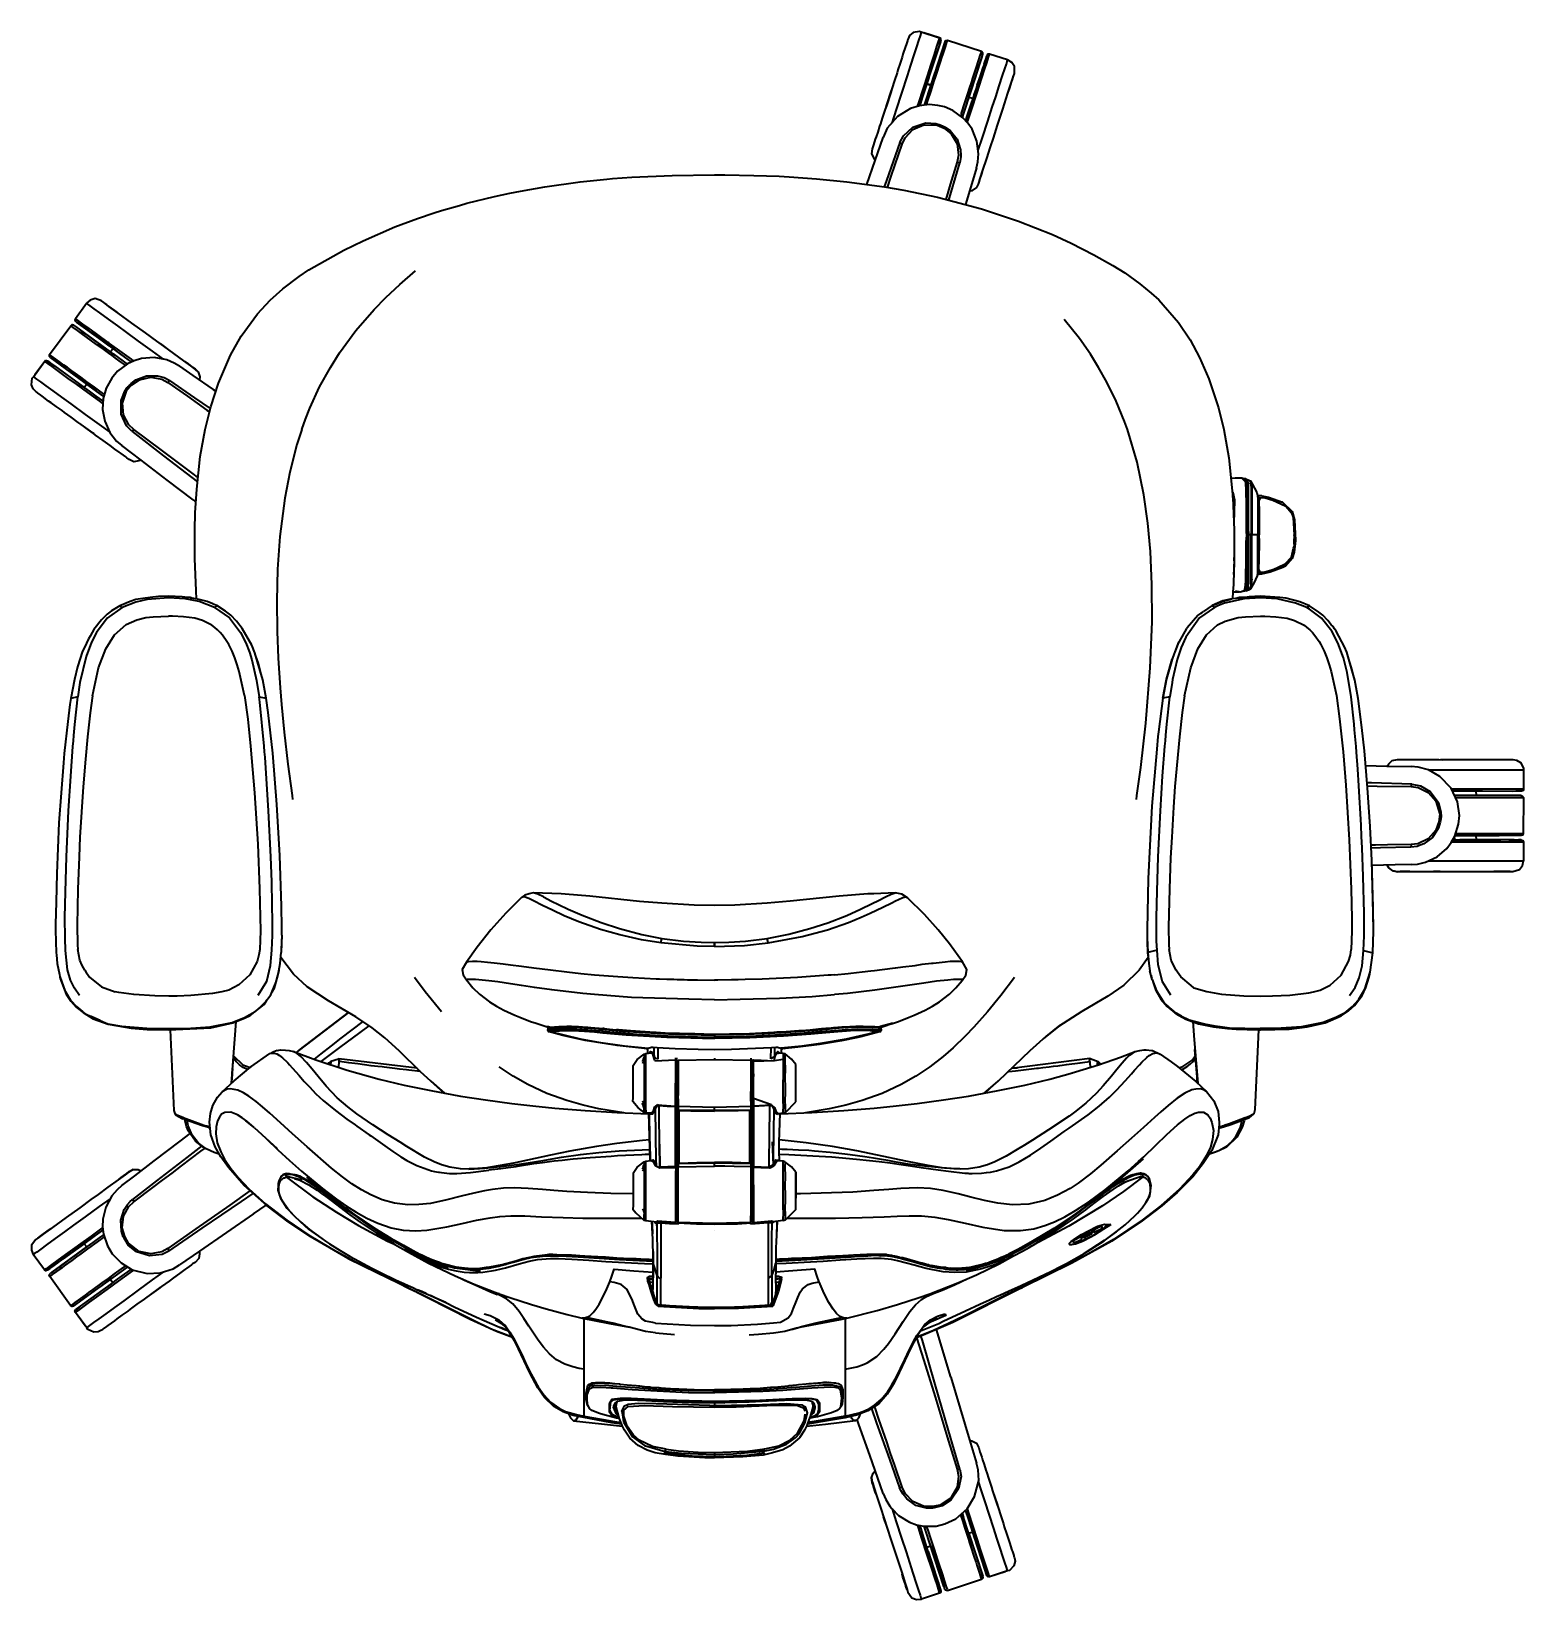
# Model space of a CAD drawing. Header units: inches. Extents: x -351 to 361, y -377 to 372.
import ezdxf

# ---------------------------------------------------------------- set-up
doc = ezdxf.new("R2010")
doc.units = ezdxf.units.IN
doc.header["$MEASUREMENT"] = 0
doc.layers.add('Lager 1', color=7, linetype='Continuous')

msp = doc.modelspace()

# ---------------------------------------------------------------- linework, layer by layer
at = {"layer": 'Lager 1', "color": 7, "lineweight": 35}
for points in [[(73.19, 371.28), (72.37, 371.64), (69.28, 371.02), (67.57, 369.64), (66.85, 368.04), (66.64, 367.42), (66.54, 367.06), (65.89, 365.19), (65.67, 364.39), (64.43, 360.78), (64.04, 359.39), (63.12, 356.54), (62.06, 353.29), (61.6, 351.88), (60.39, 348.14), (59.1, 344.18), (58.57, 342.55), (56.51, 336.12), (55.92, 334.46), (54.54, 330.17), (53.71, 327.58), (53.31, 326.35), (52.42, 323.61), (51.67, 321.3), (51.23, 320.17), (50.44, 317.53), (50.21, 316.96), (49.73, 315.68), (49.4, 313.17), (50.51, 311.1), (51.22, 310.14)], [(73.19, 371.28), (73.2, 371.22), (72.62, 369.51), (71.91, 367.3), (70.92, 364.29), (69.67, 360.47), (68.08, 355.57), (66.4, 350.37), (63.74, 342.17), (61.21, 334.38), (59.11, 327.92)], [(81.81, 368.45), (81.29, 366.88), (80.51, 364.48), (79.27, 360.64), (77.55, 355.36), (76.1, 350.75), (74, 344.42), (71.82, 337.61), (71.22, 335.8)], [(81.81, 368.45), (73.19, 371.28)], [(81.82, 368.49), (74.38, 370.88)], [(82.48, 367.27), (82.3, 366.7), (81.67, 364.74), (81.23, 363.37), (76.37, 348.47)], [(84.38, 366.6), (77.67, 345.95)], [(82.35, 368.15), (82.31, 367.63), (81.67, 364.74)], [(81.81, 368.45), (81.82, 368.49)], [(81.81, 368.45), (82.46, 368.25)], [(82.46, 368.25), (81.82, 368.49)], [(82.48, 367.27), (82.46, 368.25)], [(83.44, 360.46), (84.66, 364.2), (85.39, 366.45), (85.62, 367.18), (85.64, 367.23)], [(85.64, 367.23), (84.78, 367.05), (84.38, 366.6)], [(101.95, 362.05), (85.64, 367.23)], [(75.67, 336.53), (76.5, 339.09), (77.68, 342.74), (79.4, 348.02), (79.95, 349.72), (81.05, 353.1), (81.57, 354.71), (82.35, 357.09), (82.99, 359.15), (83.44, 360.46)], [(95.13, 328.13), (95.54, 329.41), (97.28, 334.66), (99.54, 341.6), (99.67, 342.01), (99.81, 342.44), (101.95, 349.02), (103.53, 353.9), (104.38, 356.68), (105.47, 359.88), (105.77, 360.77)], [(97.81, 339.56), (95.87, 340.09), (102.18, 359.5), (102.2, 359.58), (102.59, 360.79)], [(99.5, 354.53), (100.52, 357.64), (101.32, 360.12), (101.73, 361.37), (101.95, 362.05)], [(102.59, 360.79), (102.52, 361.26), (102.51, 361.31), (101.95, 362.05)], [(104.37, 359.74), (102.63, 354.38)], [(103.21, 356.15), (104.45, 359.43)], [(104.46, 360), (104.05, 358.73)], [(105.77, 360.77), (104.98, 360.72), (104.46, 360)], [(114.39, 358.01), (105.77, 360.77)], [(79.62, 351.96), (75.19, 338.32)], [(92.15, 331.05), (92.4, 332.66), (94.01, 337.61), (95.56, 342.39), (96.2, 344.37), (97.22, 347.49), (97.81, 349.31), (99.19, 353.56), (99.5, 354.53)], [(100.36, 353.92), (100.46, 355.07), (99.5, 354.53)], [(102.62, 354.34), (99.87, 345.89)], [(101.94, 352.13), (99.88, 345.93)], [(100.33, 314.75), (100.39, 314.91), (102.37, 321.02), (104.91, 328.81), (107.07, 335.46), (108.69, 340.45), (110.37, 345.63), (111.96, 350.54), (113.02, 353.77), (113.76, 356.07), (114.19, 357.33), (114.39, 358.01)], [(100.45, 298.82), (100.73, 299.69), (101.29, 301.42), (102.6, 305.43), (104.47, 311.05), (106.22, 316.57), (107.59, 320.62), (109.57, 326.89), (112.07, 334.57), (114.54, 342.2), (116.24, 347.4), (117.19, 350.33), (117.64, 351.51), (117.71, 354.85), (116.37, 356.81), (114.39, 358.01)], [(102.31, 353.24), (100.85, 348.89)], [(102.94, 355.19), (101.61, 351.25)], [(103.45, 356.77), (102.31, 353.38)], [(76.74, 349.62), (74.9, 343.92), (73.63, 340.03), (72.42, 336.32), (72.36, 336.14), (72.31, 336.13), (72.36, 336.13)], [(77.68, 345.98), (75.75, 346.54)], [(75.75, 346.54), (77.67, 345.95)], [(92.79, 330.6), (93.59, 333.06), (99.3, 350.66)], [(97.04, 344.36), (95.43, 338.74)], [(96.47, 335.43), (100.15, 346.06)], [(101.63, 350.8), (98.42, 341.43)], [(98.42, 341.43), (100.15, 346.06)], [(99.88, 345.93), (98.42, 341.43)], [(99.88, 345.93), (101.63, 350.8)], [(114.78, 342.91), (115.28, 344.26), (116.4, 347.9), (116.7, 348.68), (117.22, 350.41)], [(99.5, 306.47), (100.17, 309.44), (100.54, 313.25), (99.72, 319.32), (97.42, 324.92), (95.35, 327.89), (93, 330.45), (88.16, 333.9), (84.27, 335.57), (81.09, 336.3), (76.98, 336.69), (72.31, 336.13), (68.01, 334.83), (61.81, 331.05), (56.96, 325.43), (54.99, 320.94)], [(58.84, 343.38), (56.5, 336.18), (56.2, 335.24)], [(75.19, 338.32), (74.56, 336.4)], [(76.11, 340.77), (74.7, 336.41)], [(98.42, 341.43), (95.43, 332.23)], [(94.37, 328.96), (94.94, 330.7), (96.47, 335.43)], [(63.02, 318.6), (64.74, 321.81), (69.16, 325.86), (75.39, 327.99), (80.13, 327.62), (82.11, 327.07), (83.89, 326.27), (84.58, 325.87), (86.91, 324.28), (90.27, 320.16), (91.91, 315.18), (92.03, 312.51), (92.11, 311.81), (91.53, 308.88)], [(64.09, 317.88), (65.48, 320.92), (69.21, 324.83), (74.34, 327.05), (80.82, 326.87), (84.12, 325.39), (87.48, 322.75), (90.29, 317.95), (91, 312.61), (90.35, 309.37)], [(47.17, 298.6), (51.17, 310), (54.99, 320.94)], [(63.02, 318.6), (56.58, 300.54), (55.48, 297.48)], [(57, 297.22), (58.84, 302.58), (64.09, 317.88)], [(64.09, 317.88), (63.02, 318.6)], [(90.35, 309.37), (87.02, 298.53), (85.36, 293.09)], [(86.29, 291.13), (87.41, 294.98), (91.53, 308.88)], [(90.35, 309.37), (91.53, 308.88)], [(-106.48, 297.49), (-89.64, 299.79), (-76.93, 301.07), (-74.19, 301.38), (-64.87, 302.01), (-45.64, 302.89), (-25.49, 303.16)], [(-25.49, 303.16), (-20.61, 303.2), (-6.71, 302.92), (5.39, 302.5), (10.22, 302.29), (23.17, 301.3), (37.58, 299.89), (55.57, 297.47)], [(99.5, 306.47), (97.27, 299.09), (94.26, 289.03)], [(100.67, 299.13), (101.02, 300.45), (101.17, 301.04), (102.09, 303.65), (102.4, 304.81)], [(-237.43, 243.4), (-231.48, 248.88), (-223.66, 254.74), (-218.98, 257.9), (-202.36, 267.21), (-193.1, 271.78), (-177.93, 278.33), (-167.2, 282.31), (-159.21, 285), (-155.73, 286.14), (-147.18, 288.62), (-143.61, 289.61), (-130.42, 292.86), (-123.18, 294.43), (-117.97, 295.44), (-106.48, 297.49)], [(55.57, 297.47), (64.83, 295.87), (80.86, 292.57), (101.83, 287.04), (119.6, 281.1), (135.75, 274.66), (144.65, 270.53), (155.54, 265.02), (164.56, 259.95), (170.27, 256.39), (177.47, 251.27), (182.83, 246.78), (186.48, 243.51)], [(85.36, 293.09), (84.87, 291.51)], [(96.2, 295.51), (97.69, 295.76), (99.63, 297.22)], [(99.63, 297.22), (100.67, 299.13)], [(99.63, 297.22), (100.45, 298.82)], [(100.45, 298.82), (100.67, 299.13)], [(-222.41, 181.71), (-220.66, 186.58), (-218.53, 191.93), (-213.9, 202.06), (-208.76, 211.35), (-204.41, 218.27), (-196.62, 228.93), (-187.92, 238.97), (-182.29, 244.69), (-175.68, 250.9), (-168.11, 257.4)], [(-330.39, 234.61), (-325.1, 241.96)], [(-273.11, 210.41), (-273.85, 210.94), (-275.32, 212.01), (-278.73, 214.49), (-283.5, 218.01), (-288.21, 221.39), (-291.54, 223.8), (-296.99, 227.76), (-303.52, 232.5), (-310.01, 237.22), (-314.44, 240.44), (-316.92, 242.24), (-317.91, 243.04), (-321.06, 244.14), (-323.34, 243.47), (-325.1, 241.96)], [(-288.29, 215.22), (-288.43, 215.32), (-293.63, 219.1), (-300.25, 223.92), (-305.91, 228.03), (-310.16, 231.11), (-314.56, 234.31), (-318.74, 237.34), (-321.48, 239.34), (-323.44, 240.76), (-324.51, 241.56), (-325.1, 241.96)], [(-316.99, 242.3), (-315.51, 241.27), (-314.86, 240.74), (-311.74, 238.55), (-310.61, 237.66)], [(-268.51, 181.72), (-265.84, 192.52), (-262.19, 203.87), (-256.4, 217.11), (-251.3, 226.2), (-243.55, 236.86), (-237.43, 243.4)], [(186.48, 243.51), (195.87, 232.71), (201.39, 224.43), (205.93, 216.09), (210.42, 205.88), (215.02, 192.11), (217.51, 181.72)], [(-330.06, 233.13), (-330.58, 233.85), (-330.39, 234.61)], [(-302.63, 214.41), (-303.72, 215.19), (-308.17, 218.47), (-314.08, 222.76), (-314.47, 223.04), (-314.79, 223.28), (-320.39, 227.35), (-324.54, 230.36), (-326.93, 232.02), (-329.62, 234.05), (-330.39, 234.61)], [(-330.06, 233.13), (-328.97, 232.34)], [(-314.26, 221.65), (-318.08, 224.43), (-329.83, 232.96)], [(-326.78, 230.75), (-329.52, 232.94)], [(171.49, 181.72), (170.06, 185.6), (166.17, 195.16), (161.78, 204.24), (157.78, 211.36), (153.87, 217.59), (148.6, 225.11), (141.29, 234.15)], [(-342.74, 217.46), (-332.59, 231.23)], [(-332.59, 231.23), (-331.98, 231.77), (-331.27, 231.52)], [(-326.84, 227.05), (-329.46, 228.96), (-331.4, 230.37), (-332.59, 231.23)], [(-313.73, 218.8), (-330.24, 230.77), (-331.17, 231.45), (-331.27, 231.52)], [(-311.07, 216.84), (-327.95, 229.11)], [(-327.3, 231.17), (-324.43, 229.04)], [(-326.84, 227.05), (-327.16, 228.27), (-325.54, 227.35)], [(-306.53, 212.32), (-308.34, 213.62), (-311.28, 215.75), (-312.92, 216.94), (-314.54, 218.12), (-317.7, 220.43), (-319.82, 221.96), (-322.07, 223.58), (-325.7, 226.23), (-326.84, 227.05)], [(-325.95, 230.2), (-322.62, 227.72)], [(-324.29, 228.99), (-320.6, 226.26)], [(-323.34, 228.3), (-318.08, 224.43)], [(-322.18, 227.6), (-314.26, 221.65)], [(-318.08, 224.43), (-322.18, 227.6)], [(-309.16, 217.94), (-318.13, 224.73)], [(-314.26, 221.65), (-318.13, 224.73)], [(-342.53, 216.06), (-342.74, 216.54), (-342.74, 217.46)], [(-338.02, 214.03), (-340.8, 216.05), (-342.57, 217.34), (-342.74, 217.46)], [(-314.26, 221.65), (-306.44, 215.96)], [(-313.74, 218.78), (-312.51, 220.37)], [(-312.63, 217.97), (-305.7, 212.94)], [(-303.65, 213.94), (-305.13, 215.02), (-309.16, 217.94)], [(-289.98, 222.67), (-289.39, 222.26), (-287.37, 220.78)], [(-350.44, 206.87), (-345.1, 214.19)], [(-349.7, 207.89), (-345.13, 214.22)], [(-345.13, 214.22), (-344.7, 214.75)], [(-345.13, 214.22), (-345.1, 214.19)], [(-345.1, 214.19), (-344.7, 214.75)], [(-345.1, 214.19), (-343.76, 213.22), (-341.72, 211.74), (-338.45, 209.37), (-333.96, 206.1), (-330.02, 203.3), (-324.65, 199.34), (-318.85, 195.17), (-317.28, 194.01)], [(-344.7, 214.75), (-343.76, 214.47)], [(-344.64, 214.62), (-344.16, 214.43), (-341.6, 212.92)], [(-343.76, 214.47), (-343.28, 214.12), (-341.6, 212.92), (-340.44, 212.08), (-326.82, 202.16)], [(-342.53, 216.06), (-323.95, 202.57)], [(-316.57, 198.45), (-318.68, 199.97), (-321.92, 202.32), (-323.4, 203.41), (-324.9, 204.49), (-327.89, 206.62), (-332.13, 209.75), (-334.16, 211.22), (-335.88, 212.45), (-338.02, 214.03)], [(-280.68, 211.87), (-283.29, 213.43), (-286.81, 214.95), (-292.84, 216.05), (-298.87, 215.59), (-302.33, 214.54), (-305.49, 213.1), (-310.27, 209.56), (-313.07, 206.27), (-315.69, 201.5), (-317.14, 196.48), (-317.44, 191.25), (-316.42, 185.71), (-313.95, 180.22), (-310.77, 176.2), (-308.2, 174)], [(-280.68, 211.87), (-274.35, 207.47), (-264.76, 200.84), (-263.46, 199.94)], [(-278.21, 214.11), (-277.19, 213.46), (-275, 211.78), (-274.48, 211.46), (-273.34, 210.71)], [(-273.34, 210.71), (-271.84, 209.14)], [(-273.11, 210.41), (-273.34, 210.71)], [(-271.84, 209.14), (-273.11, 210.41)], [(-299.08, 167.09), (-300.22, 166.71), (-302.53, 166.29), (-304.82, 167.38), (-305.88, 168.24), (-306.35, 168.63), (-308.63, 170.2), (-309.56, 170.96), (-311.53, 172.39), (-313.86, 174.08), (-314.9, 174.84), (-317.11, 176.44), (-320.77, 179.08), (-322.17, 180.14), (-327.64, 184.1), (-329.03, 185.1), (-332.39, 187.55), (-335.57, 189.86), (-336.77, 190.73), (-339.54, 192.74), (-341.96, 194.5), (-343.17, 195.3), (-346.21, 197.59), (-346.91, 198.05), (-348.49, 199.24), (-348.8, 199.45), (-349.32, 199.85), (-350.63, 201.03), (-351.41, 203.07), (-351.04, 206.2), (-350.44, 206.87)], [(-350.44, 206.87), (-350.39, 206.87), (-348.93, 205.79), (-347.06, 204.42), (-344.5, 202.56), (-341.25, 200.18), (-337.08, 197.16), (-332.66, 193.96), (-325.68, 188.89), (-319.06, 184.08), (-314.04, 180.44)], [(-332.44, 208.96), (-320.52, 200.22)], [(-324.29, 202.81), (-332.44, 208.96)], [(-328.75, 203.56), (-323.9, 200.05), (-320.59, 197.64), (-317.43, 195.34), (-317.21, 195.18)], [(-326.22, 201.73), (-325.1, 203.4)], [(-316.87, 197.42), (-318.48, 198.59), (-324.29, 202.81)], [(-320.52, 200.22), (-324.29, 202.81)], [(-303.49, 180.93), (-305.99, 183.5), (-308.5, 189), (-308.6, 195.59), (-306.78, 199.98), (-305.64, 201.69), (-304.34, 203.14), (-303.74, 203.67), (-301.51, 205.4), (-296.55, 207.32), (-291.3, 207.34), (-288.73, 206.63), (-288.04, 206.49), (-285.43, 205.03)], [(-302.47, 181.71), (-304.94, 183.98), (-307.5, 188.74), (-308.02, 194.3), (-305.86, 200.41), (-303.43, 203.09), (-299.87, 205.47), (-294.44, 206.65), (-289.14, 205.69), (-286.26, 204.06)], [(-305.35, 201.96), (-305.17, 202.19)], [(-304.49, 203.05), (-304.38, 203.19)], [(-286.26, 204.06), (-285.43, 205.03)], [(-286.26, 204.06), (-276.98, 197.55), (-272.32, 194.28)], [(-266.03, 191.74), (-273.48, 196.82), (-285.43, 205.03)], [(-271.84, 209.14), (-271.05, 206.84), (-271.27, 205.34)], [(-272.32, 194.28), (-267.64, 190.98), (-266.43, 190.13)], [(-321.42, 179.58), (-322.22, 180.15), (-328.34, 184.6)], [(-302.47, 181.71), (-303.49, 180.93)], [(-303.49, 180.93), (-288.3, 169.21), (-272.16, 156.71)], [(-271.93, 158.78), (-273.65, 160.07), (-289.54, 171.99), (-302.47, 181.71)], [(-272.59, 100.9), (-272.87, 104.82), (-273.48, 120.14), (-273.47, 133.84), (-273.28, 142.03), (-272.53, 153.23), (-270.85, 168.76), (-268.51, 181.72)], [(-222.41, 181.71), (-224.74, 174.54), (-228.15, 161.41), (-230.55, 149.03), (-232.91, 130.74), (-233.94, 115.06), (-234.31, 100.01), (-234.12, 85.29), (-233.6, 72.66), (-232.7, 58.49), (-232.03, 50.51), (-230.78, 37.35), (-229.03, 22.04), (-227.04, 7.05), (-226.78, 5.17)], [(175.8, 5.17), (176.07, 7.03), (177.86, 20.5), (180.27, 41.67), (182.41, 68.06), (183.27, 89.97), (183.24, 107.74), (182.49, 123.56), (181.25, 137.01), (179.33, 150.54), (176.11, 166.06), (171.49, 181.72)], [(217.51, 181.72), (219.96, 168.17), (221.89, 149.29), (222.5, 133.76), (222.49, 120.81), (222.08, 107.7), (221.86, 104.3), (221.88, 104.3), (221.86, 104.3), (221.65, 100.92)], [(-274.17, 148.08), (-286.59, 157.55), (-298.97, 167), (-308.2, 174)], [(226.04, 158.44), (223.01, 158.51), (220.96, 158.34)], [(226.04, 158.44), (227.7, 156.98), (227.85, 155.98), (228.06, 152.98), (228.16, 145.41), (228.17, 132.47), (228.46, 131.32)], [(228.42, 156.13), (228.32, 156.18), (227.72, 157.89), (226.04, 158.44)], [(226.32, 158.35), (226.72, 158.34)], [(226.72, 158.34), (226.42, 158.32)], [(226.72, 158.34), (227.71, 158.37)], [(227.71, 158.37), (230.17, 157.19)], [(228.42, 157.31), (227.71, 158.37)], [(228.42, 157.31), (227.76, 157.77)], [(229.25, 156.03), (228.42, 157.31)], [(228.88, 153.26), (228.82, 155.89), (228.42, 157.31)], [(230.17, 157.19), (230.25, 157.16), (231.08, 155.73), (233.23, 151.69), (233.62, 150.18), (233.78, 148.49), (233.83, 144.49), (233.83, 141.75), (233.81, 131.39)], [(230.17, 157.19), (230.57, 154.73)], [(230.17, 157.19), (230.74, 155.82)], [(221.63, 151.83), (221.63, 151.83), (221.89, 149.29), (221.76, 151.8), (222.55, 148.19), (222.49, 142.09), (222.38, 137.42), (222.37, 137)], [(228.42, 156.13), (228.79, 154.74), (228.88, 152.21)], [(228.86, 152.64), (228.7, 154.64), (228.62, 155.35)], [(229.25, 156.03), (228.88, 153.26)], [(229.26, 150.26), (228.88, 153.26)], [(228.88, 153.26), (228.88, 146.72)], [(229.26, 150.26), (229.25, 156.03)], [(229.26, 146.41), (229.27, 147.33), (229.26, 150.26)], [(230.57, 154.73), (230.74, 155.82)], [(230.57, 154.73), (230.62, 148.64), (230.61, 131.75)], [(230.74, 155.82), (230.85, 154.11), (230.89, 150.37), (230.95, 141.99), (230.88, 136.51), (230.96, 131.39)], [(233.56, 150.4), (234.9, 150.22), (238.83, 149.47)], [(233.57, 150.36), (235.63, 150.07)], [(235.63, 150.07), (234.08, 149.99), (233.81, 149.26)], [(-274.17, 148.08), (-272.94, 147.13)], [(228.87, 143.31), (228.87, 143.24), (228.87, 139.86), (228.86, 136.89), (228.86, 135.2), (228.86, 131.39)], [(228.88, 143.45), (228.87, 147.23)], [(228.87, 145.48), (228.88, 143.45)], [(228.87, 143.53), (228.87, 143.31)], [(229.29, 131.21), (229.26, 133.03), (229.26, 146.41)], [(233.81, 149.26), (233.8, 147.76)], [(233.81, 149.26), (237.28, 149.07)], [(235.02, 149.19), (234.29, 147.63), (234.35, 142.39), (234.38, 131.39)], [(237.28, 149.07), (240.84, 148.06)], [(237.28, 149.07), (245.59, 147.03)], [(238.83, 149.47), (245.59, 147.03)], [(240.84, 148.06), (247.11, 145.13), (249.78, 141.99)], [(245.59, 147.03), (240.84, 148.06)], [(245.59, 147.03), (250.21, 142.57)], [(250.21, 142.57), (249.78, 141.99)], [(250.21, 142.57), (251.31, 138.54), (251.67, 128.73)], [(233.82, 140.77), (233.94, 131.36)], [(249.78, 141.99), (250.56, 139.79), (251.16, 131.39)], [(227.22, 104.88), (227.27, 105.05), (227.5, 105.53), (227.92, 107.25), (228.02, 109.69), (228.1, 111.49), (228.16, 119.24), (228.16, 120.93), (228.17, 125.17), (228.18, 127.99), (228.46, 131.32)], [(228.86, 131.39), (228.46, 131.32)], [(229.26, 133.03), (229.26, 131.23), (228.86, 131.39)], [(228.86, 131.39), (228.86, 121.06), (228.9, 110.84)], [(229.29, 131.21), (229.27, 114.31)], [(230.61, 131.75), (229.29, 131.21)], [(230.61, 131.75), (230.96, 131.39)], [(230.61, 111.79), (230.62, 120.6), (230.61, 131.75)], [(230.95, 109.96), (230.86, 116.67), (230.96, 131.39)], [(233.81, 131.39), (230.96, 131.39)], [(233.81, 131.39), (233.79, 126.65), (233.78, 121.94), (233.77, 119.55), (233.69, 116)], [(233.69, 116), (233.74, 120.58), (233.81, 131.39)], [(235.46, 112.64), (233.88, 113.08), (233.73, 115.25), (233.82, 121.97), (233.94, 131.36)], [(233.94, 131.36), (233.81, 131.36)], [(233.94, 131.36), (234.38, 131.39)], [(246.92, 116.5), (236.64, 113.56), (234.87, 113.66), (234.29, 115.16), (234.33, 119.57), (234.49, 128.1), (234.38, 131.39)], [(251.67, 128.73), (251.15, 123.26), (250.21, 120.21)], [(251.16, 131.39), (250.95, 127.84), (251.1, 125.93)], [(251.67, 128.73), (251.16, 131.39)], [(222.22, 112.34), (222.34, 112.6), (222.57, 117.12), (222.48, 120.69)], [(249.87, 120.87), (246.54, 117.34), (241.04, 114.82)], [(250.21, 120.21), (246.92, 116.5)], [(249.87, 120.87), (250.75, 125.16), (251.1, 125.93)], [(250.21, 120.21), (249.87, 120.87)], [(227.22, 104.88), (227.78, 105.09), (228.49, 106.19), (228.64, 107.92), (228.81, 109.63), (228.85, 111.08), (228.87, 113.88)], [(228.88, 114.32), (228.89, 110.34)], [(229.27, 114.31), (228.9, 110.84)], [(229.27, 114.31), (229.24, 108.46)], [(233.69, 116), (233.61, 113.48), (233.37, 111.85), (231.87, 108.33), (230.21, 105.65)], [(235.46, 112.64), (233.45, 112.38)], [(246.92, 116.5), (245.66, 115.82), (239.67, 113.57), (235.46, 112.64)], [(222.92, 104.81), (225.51, 104.21), (227.22, 104.88)], [(229.24, 108.46), (228.85, 107.31), (228.7, 106.12), (228.31, 105.4), (228, 105.14), (227.7, 105), (227.26, 104.87), (227.16, 104.85)], [(228.16, 104.73), (228.51, 104.91), (229.19, 106.37)], [(229.59, 105.16), (228.47, 104.82), (228.51, 104.91)], [(228.89, 110.67), (228.74, 107.5), (228.57, 107.13)], [(228.72, 105.51), (229.19, 106.37)], [(228.82, 110), (228.86, 109.99)], [(228.86, 111.6), (228.89, 111.6)], [(228.89, 110.34), (229.24, 108.46)], [(229.19, 106.37), (229.24, 108.46)], [(229.59, 105.16), (230.55, 106.92)], [(230.21, 105.65), (229.59, 105.16)], [(230.21, 105.65), (230.8, 107.28), (230.95, 109.96)], [(230.55, 106.92), (230.61, 111.79)], [(230.55, 106.92), (230.95, 109.96)], [(230.61, 111.79), (230.95, 109.96)], [(-309.18, 97.57), (-313.16, 95.15)], [(-304.21, 99.61), (-309.18, 97.57)], [(-308.15, 96.76), (-309.18, 97.57)], [(-286.07, 101.38), (-296.13, 100.59), (-301.6, 99.32), (-308.15, 96.76)], [(-306.69, 98.59), (-307, 98.5), (-307.19, 98.39)], [(-306.69, 98.59), (-307, 98.5), (-307.19, 98.39)], [(-301.51, 100.55), (-304.21, 99.61)], [(-286.01, 102.18), (-290.8, 102.02), (-293.53, 101.77), (-297.12, 101.31), (-301.51, 100.55)], [(-286.07, 101.38), (-286.01, 102.18)], [(-263.98, 96.75), (-271.29, 99.66), (-278.12, 100.88), (-286.07, 101.38)], [(-262.89, 97.67), (-264.76, 98.44), (-264.81, 98.47), (-264.9, 98.5), (-267.53, 99.58), (-271.36, 100.68), (-275.5, 101.43), (-279.46, 101.89), (-286.01, 102.18)], [(-274.9, 101.32), (-275.5, 101.43), (-275.14, 101.39), (-275.69, 101.54), (-277.09, 101.61)], [(-264.76, 98.44), (-264.81, 98.47), (-264.9, 98.5)], [(-262.89, 97.67), (-263.98, 96.75)], [(-256.33, 93.06), (-258.73, 95.09), (-262.89, 97.67)], [(211.95, 97.68), (207.79, 94.86)], [(221.35, 100.89), (217.04, 100.03), (211.95, 97.68)], [(211.95, 97.68), (217.17, 99.77), (221.35, 100.89)], [(213, 96.75), (211.95, 97.68)], [(235.1, 101.38), (227.17, 100.88), (217.9, 98.81), (214.63, 97.57), (213, 96.75)], [(235.02, 102.26), (229.67, 101.86), (226.55, 101.41), (221.35, 100.89)], [(221.86, 104.3), (221.88, 104.3), (223.72, 104.25), (224.78, 104.3), (225.06, 104.31)], [(228.87, 101.75), (225.06, 101.51), (223.27, 101.08)], [(228.16, 104.73), (226.6, 104.41), (226.09, 104.44)], [(247.17, 101.2), (244.29, 101.6), (235.02, 102.26)], [(235.02, 102.26), (235.1, 101.38)], [(257.14, 96.8), (251.78, 98.94), (243.05, 100.86), (235.1, 101.38)], [(258.35, 97.53), (253.8, 99.49), (247.17, 101.2)], [(257.14, 96.8), (257.65, 97.1), (258.35, 97.53)], [(262.85, 94.62), (258.35, 97.53)], [(-308.15, 96.76), (-315.18, 91.75), (-320.4, 84.92), (-322.75, 80.33), (-325.33, 73.46), (-328.26, 61.05), (-329.29, 54.13)], [(-317.92, 90.87), (-321.62, 86.34), (-322.49, 84.89)], [(-322.24, 54.65), (-319.36, 67.95), (-315.92, 77), (-311.82, 83.77), (-306.14, 88.74), (-301.18, 90.89), (-296.8, 91.98), (-293.34, 92.35), (-286.05, 92.62)], [(-315.27, 93.6), (-317.92, 90.87)], [(-316.93, 91.9), (-317.09, 91.76), (-317.29, 91.52)], [(-316.93, 91.9), (-317.09, 91.76), (-317.29, 91.52)], [(-313.16, 95.15), (-315.27, 93.6)], [(-249.76, 54.86), (-252.28, 66.29), (-253.24, 69.52), (-254.38, 72.83), (-255.69, 76.01), (-256.45, 77.59), (-257.23, 79.13), (-258.14, 80.63), (-260.15, 83.52), (-261.32, 84.88), (-262.58, 86.11), (-263.92, 87.25), (-265.37, 88.35), (-269.84, 90.65), (-273.45, 91.68), (-278.77, 92.37), (-284.07, 92.61), (-286.05, 92.62)], [(-263.98, 96.75), (-256.94, 91.82), (-251.58, 84.92), (-249.13, 79.97), (-247.38, 75.41), (-246.19, 71.87), (-243.98, 61.99), (-242.76, 54.22)], [(-250.77, 86.82), (-253.51, 90.25), (-256.33, 93.06)], [(213, 96.75), (205.97, 91.82), (199.34, 82.6), (197.25, 77.78), (195.27, 71.92), (193.1, 62.49), (192.85, 61.08), (191.79, 54.22)], [(198.81, 54.73), (201.72, 68.03), (205.18, 77.07), (209.3, 83.83), (214.5, 88.47), (218.09, 90.32), (224.34, 92.01), (227.8, 92.37), (235.08, 92.61)], [(205.19, 92.94), (200.06, 87.14), (199.79, 86.82)], [(205.19, 92.94), (207.79, 94.86)], [(207.04, 94.3), (206.56, 94.01), (206.39, 93.82)], [(207.04, 94.3), (206.56, 94.01), (206.39, 93.82)], [(235.08, 92.61), (237.04, 92.58), (242.41, 92.38), (247.69, 91.65), (251.3, 90.63), (255.92, 88.33), (257.2, 87.2), (258.54, 86.06), (259.79, 84.82), (260.97, 83.46), (262.97, 80.57), (263.87, 79.07), (264.65, 77.52), (265.41, 75.94), (266.71, 72.76), (267.85, 69.44), (268.79, 66.22), (271.28, 54.8)], [(278.29, 54.12), (276.38, 65.77), (274.65, 72.72), (271.98, 79.88), (269, 85.55), (264.18, 91.73), (258.47, 96.01), (257.14, 96.8)], [(267.18, 90.65), (264.69, 93.14), (262.85, 94.62)], [(271.19, 85.47), (270.31, 86.6), (269.64, 87.66), (268.77, 88.6), (267.18, 90.65)], [(-322.49, 84.89), (-323.37, 83.14), (-324.23, 81.8), (-326.12, 77.65), (-326.99, 75.91)], [(-323.37, 83.14), (-324.23, 81.8), (-326.12, 77.65)], [(-244.81, 75.22), (-246.3, 78.81), (-250.77, 86.82)], [(199.79, 86.82), (196.13, 80.25), (195.65, 79.45), (195.62, 79.35), (193.95, 75.12), (193.87, 74.9), (192.81, 72.21)], [(270.31, 86.6), (269.64, 87.66), (268.77, 88.6)], [(276.21, 75.42), (275.12, 78.08), (271.19, 85.47)], [(-326.99, 75.91), (-329.46, 68.47), (-330.89, 62.52)], [(-239.41, 53.55), (-241.03, 62.21), (-244.81, 75.22)], [(196.13, 80.25), (196.13, 80.25), (195.62, 79.35), (195.69, 79.52), (195.65, 79.45), (193.95, 75.12), (193.87, 74.9)], [(281.7, 53.44), (280.04, 62.12), (276.21, 75.42)], [(-241.88, 65.13), (-241.97, 65.58), (-243.13, 70.06), (-244.31, 73.51)], [(192.81, 72.21), (190.19, 62.73), (188.4, 53.54)], [(188.4, 53.54), (190.19, 62.62), (192.81, 72.21)], [(192.17, 69.88), (191.72, 68.58), (191.16, 66.45), (191.01, 65.68)], [(279.62, 63.58), (279.59, 63.73), (278.75, 66.92), (277.61, 70.55)], [(-330.89, 62.52), (-332.62, 53.44)], [(-335.09, -66.86), (-335.37, -60.97), (-335.43, -51.13), (-335.16, -38.86), (-334.66, -22.1), (-333.67, -0.25), (-332.65, 16.26), (-331.58, 30.47), (-331.34, 33.14), (-331.12, 35.8), (-330.63, 41.05), (-329.29, 54.13)], [(-332.62, 53.44), (-333.09, 50.45), (-334.1, 42.48)], [(-329.29, 54.13), (-332.62, 53.44)], [(-322.24, 54.65), (-323.4, 46.6), (-324.69, 35.1), (-325.66, 24.37), (-326.72, 11.23), (-328.24, -12.82), (-328.68, -22.21), (-329.25, -37.51), (-329.62, -54.82), (-329.41, -64.15), (-329.25, -66.41)], [(-249.76, 54.86), (-248.2, 43.52), (-246.85, 30.68), (-244.96, 8.35), (-243.44, -16.13), (-242.54, -37.39), (-242.11, -57.48), (-242.45, -66.31)], [(-242.76, 54.22), (-239.41, 53.55)], [(-236.66, -66.75), (-236.33, -59.72), (-236.33, -53.1), (-236.5, -44.97), (-236.77, -34.08), (-237.19, -22.23), (-238.22, -0.14), (-239.94, 25.43), (-240.16, 27.94), (-240.36, 30.69), (-242.47, 51.69), (-242.76, 54.22)], [(-231.94, -55.88), (-232.1, -45.64), (-232.87, -21.51), (-234.24, 2.88), (-236.22, 27.31), (-238.4, 46.77), (-239.41, 53.55)], [(185.7, -66.75), (185.44, -62.37), (185.37, -51.02), (185.68, -38.48), (186.22, -22.2), (187.25, -0.14), (188.31, 16.36), (189.42, 30.57), (189.62, 33.26), (189.89, 35.9), (190.37, 41.13), (191.79, 54.22)], [(188.4, 53.54), (186.35, 37.55), (186.07, 35.18)], [(191.79, 54.22), (188.4, 53.54)], [(198.81, 54.73), (197.63, 46.69), (196.3, 35.14), (194.23, 11.35), (193.53, 1.55), (192.66, -12.81), (192.16, -22.7), (191.58, -37.41), (191.16, -55.74), (191.36, -64.05), (191.49, -66.32)], [(271.28, 54.8), (272.79, 43.74), (274.39, 28), (275.69, 12.01), (277.34, -14.1), (278.28, -37.58), (278.6, -51.37), (278.65, -57.63), (278.31, -66.41)], [(279.7, 41.19), (278.29, 54.12)], [(284.63, 28.42), (283.42, 39.5), (281.7, 53.44)], [(-334.1, 42.48), (-335.72, 27.2), (-336.1, 22.63), (-338.24, -5.87), (-339.3, -30.03), (-339.66, -43.7), (-339.85, -54.32), (-339.91, -57.1), (-339.6, -67.94)], [(280.64, 30.52), (279.9, 38.44), (279.7, 41.19)], [(186.07, 35.18), (185.5, 29.17), (183.2, 2.05)], [(284.15, -66.86), (284.44, -59.82), (284.44, -49.01), (284, -31.47), (283.5, -17.89), (283.29, -12.49), (283.07, -7.04), (281.98, 11.78), (281.48, 19.61), (280.82, 27.83), (280.64, 30.52)], [(287.36, -7.72), (286, 10.72), (284.63, 28.42)], [(295.52, 21.18), (296.22, 22.16), (297.84, 23.85), (300.33, 24.32), (301.69, 24.25), (302.31, 24.21), (305.07, 24.27), (306.27, 24.21), (308.7, 24.21), (311.59, 24.21), (312.87, 24.21), (315.6, 24.21), (320.11, 24.23), (321.87, 24.19), (328.62, 24.21), (330.33, 24.21), (334.49, 24.21), (338.43, 24.21), (339.91, 24.21), (343.33, 24.21), (346.33, 24.21), (347.77, 24.26), (351.58, 24.21), (352.41, 24.25), (354.39, 24.21), (354.76, 24.22), (355.42, 24.21), (357.17, 24.02), (359, 22.82), (360.55, 20.07), (360.45, 19.18)], [(320.93, 24.21), (321.92, 24.21), (329.49, 24.21)], [(285.17, 21.43), (295.37, 21.18), (306.96, 20.94)], [(306.96, -25.87), (309.98, -25.59), (313.72, -24.76), (319.24, -22.1), (323.86, -18.19), (326.04, -15.3), (327.75, -12.28), (329.53, -6.6), (329.92, -2.36), (328.98, 4.16), (325.98, 10.62), (320.57, 16.23), (315.26, 19.29), (310.33, 20.67), (306.96, 20.94)], [(360.45, 19.18), (360.41, 19.16), (358.6, 19.17), (356.27, 19.17), (353.12, 19.18), (349.09, 19.19), (343.94, 19.18), (338.47, 19.17), (329.86, 19.17), (321.67, 19.17), (315.47, 19.17)], [(360.45, 19.18), (360.43, 10.12)], [(360.45, 17.93), (360.47, 10.12)], [(307.22, 12.57), (288.04, 13.12), (285.81, 13.19)], [(285.93, 11.68), (290.69, 11.6), (306.86, 11.34)], [(307.22, 12.57), (311.39, 11.79), (316.02, 8.98), (319.97, 3.71), (321.08, -0.91), (321.17, -2.96), (320.96, -4.9), (320.79, -5.68), (320, -8.39), (317.12, -12.86), (312.89, -15.96), (310.39, -16.9), (309.75, -17.18), (306.79, -17.54)], [(306.86, 11.34), (307.22, 12.57)], [(306.86, 11.34), (310.18, 10.96), (315.05, 8.61), (318.75, 4.42), (320.58, -1.79), (320.19, -5.39), (318.72, -9.41), (315.02, -13.56), (310.17, -15.89), (306.88, -16.27)], [(360.43, 10.12), (358.78, 10.12), (356.26, 10.12), (352.22, 10.12), (346.66, 10.12), (341.84, 10.07), (335.16, 10.12), (328.02, 10.08), (326.23, 10.09)], [(340.96, 9.11), (334.97, 9.1), (330.88, 9.11), (326.97, 9.11), (326.68, 9.11)], [(337.84, 9.11), (337.91, 7.1)], [(359.52, 9.11), (358.92, 9.11), (356.86, 9.1), (355.42, 9.09), (338.43, 9.11)], [(360.32, 9.51), (359.81, 9.38), (356.86, 9.1)], [(360.44, 9.43), (359.52, 9.11)], [(360.47, 10.12), (360.43, 10.12)], [(360.43, 10.12), (360.44, 9.43)], [(360.47, 10.12), (360.44, 9.43)], [(183.2, 2.05), (181.46, -32.5), (180.96, -56.88)], [(336.9, 7.1), (329.73, 7.1), (327.62, 7.1)], [(328.08, 6.09), (330.7, 6.09), (334.7, 6.09), (336.54, 6.09), (338.39, 6.09), (342.06, 6.09), (347.34, 6.09), (349.84, 6.09), (351.95, 6.11), (354.62, 6.09)], [(359.46, 7.1), (357.93, 7.1), (354.91, 7.1), (350.49, 7.1), (344.07, 7.1), (336.9, 7.1)], [(354.62, 6.09), (358.05, 6.09), (360.24, 6.09), (360.45, 6.09)], [(359.46, 7.1), (360.02, 6.86), (360.45, 6.09)], [(360.45, 6.09), (360.33, -11.02)], [(288.13, -23.9), (287.36, -7.72)], [(326.75, -14.04), (328.59, -14.04), (333.56, -14.04)], [(327.77, -14.04), (327.78, -13.04)], [(327.83, -12.03), (330.42, -12.03), (336.39, -12.03), (342.18, -12.03), (348.92, -12.03)], [(328.14, -11.04), (330.36, -11.02), (333.99, -11.02), (336.02, -11.02), (338.02, -11.02), (341.94, -11.03), (344.55, -11.02), (347.32, -11.02), (351.82, -11.02), (353.22, -11.02)], [(339.87, -14.04), (330.2, -14.04)], [(333.56, -14.04), (344.81, -14.26)], [(337.8, -12.03), (337.91, -14.04)], [(359.43, -12.03), (359.31, -12.03), (358.16, -12.03), (337.81, -12.04)], [(339.87, -14.04), (344.81, -14.26)], [(349.77, -14.2), (339.87, -14.04)], [(355.35, -14.04), (344.59, -14.04), (339.87, -14.04)], [(344.59, -14.04), (349.77, -14.2)], [(351.13, -14.08), (344.59, -14.04)], [(352.31, -14.08), (347.71, -14.04)], [(354.35, -14.08), (350.2, -14.04)], [(353.22, -11.02), (354.19, -11.81), (352.35, -12.03)], [(356.01, -14.08), (352.43, -14.04)], [(353.22, -11.02), (356.46, -11.02), (358.86, -11.02), (360.33, -11.02)], [(353.48, -14.04), (359.12, -14.04)], [(355.35, -14.04), (358.85, -14.21)], [(359.4, -14.04), (358.05, -14.04)], [(359.4, -14.04), (360.24, -14.32), (360.53, -15.05)], [(360.33, -11.02), (360.15, -11.82), (359.43, -12.03)], [(306.88, -16.27), (295.55, -16.45), (289.86, -16.55), (287.78, -16.58)], [(306.79, -17.54), (292.28, -17.92), (287.85, -18.05)], [(306.88, -16.27), (306.79, -17.54)], [(326.2, -15.02), (327.54, -15.01), (333.07, -15.05), (341.26, -15.05), (348.17, -15.05), (353.3, -15.05), (356.22, -14.99), (359.59, -15.05), (360.53, -15.05)], [(360.53, -15.05), (360.57, -24.1)], [(288.9, -57.55), (288.84, -48.98), (288.13, -23.9)], [(288.9, -57.55), (288.74, -46.29), (288.13, -23.9)], [(306.96, -25.87), (299.24, -26.02), (288.2, -26.29)], [(298.19, -28.86), (296.21, -27.45), (295.51, -26.11)], [(300.33, -29.25), (298.19, -28.86)], [(298.19, -28.86), (299.97, -29.13)], [(299.97, -29.13), (300.88, -29.13), (302.7, -29.14), (306.92, -29.13), (312.84, -29.18), (318.64, -29.14), (322.75, -29.14), (329.49, -29.14), (337.56, -29.14), (345.58, -29.13), (351.05, -29.13), (354.13, -29.14), (355.39, -29.2), (358.59, -28.24), (360.04, -26.35), (360.57, -24.1)], [(299.97, -29.13), (300.33, -29.25)], [(306.27, -29.14), (305.07, -29.2), (302.31, -29.14), (301.69, -29.18), (300.33, -29.25)], [(315.08, -24.1), (315.25, -24.1), (321.67, -24.1), (329.87, -24.11), (336.86, -24.1), (342.11, -24.1), (347.55, -24.1), (352.72, -24.1), (356.11, -24.11), (358.53, -24.11), (359.87, -24.13), (360.57, -24.1)], [(320.82, -29.14), (320.11, -29.15), (317.6, -29.15)], [(354.21, -29.14), (352.41, -29.18), (351.58, -29.14), (347.77, -29.2), (346.33, -29.14)], [(-117.6, -41.55), (-125.07, -48.97), (-132.27, -57.05), (-138.76, -65.27), (-143.78, -72.33)], [(-112.06, -39.31), (-113.94, -39.75), (-116.01, -40.4), (-117.6, -41.55)], [(-111.87, -43.19), (-114.13, -42.1), (-116.29, -41.3), (-117.6, -41.55)], [(-50.65, -44.27), (-61.3, -43.39), (-85.04, -40.93), (-96.72, -39.97), (-98.66, -39.88), (-112.06, -39.31)], [(-107.12, -41.22), (-109.79, -39.92), (-112.06, -39.31)], [(-51.1, -63.22), (-60.31, -61.7), (-70.65, -59.38), (-79.93, -56.77), (-90.2, -53.2), (-97.16, -50.25), (-102.72, -47.62), (-107.48, -45.33), (-111.87, -43.19)], [(-107.12, -41.22), (-103.19, -43.24), (-99.89, -44.9), (-95.29, -47.11), (-88.63, -50.05), (-79.59, -53.54), (-70.88, -56.39), (-60.23, -59.23), (-50.65, -61.06)], [(-25.49, -45.41), (-35.23, -45.23), (-50.65, -44.27)], [(-0.32, -44.29), (-15.74, -45.22), (-25.49, -45.41)], [(-0.33, -61.07), (9.98, -59.06), (19.93, -56.39), (28.56, -53.56), (37.6, -50.07), (44.24, -47.14), (49.82, -44.46), (52.84, -42.92), (56.11, -41.24)], [(60.74, -39.34), (50.6, -39.73), (47.73, -39.84), (34.07, -40.93), (10.57, -43.31), (-0.32, -44.29)], [(0.2, -63.2), (16.35, -60.2), (28.45, -56.92), (38.38, -53.51), (44.54, -50.97), (48.86, -49.02), (54.8, -46.15), (59.05, -44.04), (60.85, -43.2)], [(56.11, -41.24), (58.81, -39.92), (60.74, -39.34)], [(66.67, -41.69), (63.9, -39.91), (60.74, -39.34)], [(60.85, -43.2), (62.38, -42.47), (64.36, -41.6), (65.89, -41.3), (66.67, -41.69)], [(92.77, -72.29), (86.59, -63.66), (81.3, -57.05), (74.73, -49.66), (66.67, -41.69)], [(-231.91, -59.54), (-232.2, -67.81)], [(-231.91, -59.54), (-231.94, -55.88)], [(180.96, -56.88), (180.96, -60.62), (181.22, -67.8)], [(288.59, -67.93), (288.9, -57.55)], [(-328.5, -88.28), (-330.86, -84.86), (-332.71, -81.03), (-334.13, -76.12), (-335.09, -66.86)], [(-325.96, -76.23), (-327.25, -73.96), (-328.35, -71.47), (-329.25, -66.41)], [(-242.45, -66.31), (-242.83, -68.91), (-243.71, -72.08), (-247.16, -78.45), (-252.42, -83.23), (-257.25, -85.69), (-260.53, -86.61)], [(-243.26, -88.14), (-239.14, -81.4), (-237.28, -74.04), (-236.66, -66.75)], [(-232.15, -66.28), (-231.94, -62.93), (-231.97, -61.33)], [(-232.15, -66.28), (-231.94, -62.93), (-231.97, -61.33)], [(-51.1, -63.22), (-50.65, -61.06)], [(-25.49, -64.93), (-33.74, -64.79), (-51.1, -63.22)], [(-50.65, -61.06), (-40.3, -62.37), (-31.85, -62.93), (-25.49, -63.02)], [(-25.49, -63.02), (-18.7, -62.89), (-10.65, -62.37), (-0.33, -61.07)], [(-25.49, -63.02), (-25.49, -64.93)], [(-25.49, -64.93), (-25.49, -63.02)], [(-25.49, -64.93), (-11.21, -64.45), (0.2, -63.2)], [(0.2, -63.2), (-0.33, -61.07)], [(181.02, -62.34), (181.05, -68.02)], [(185.7, -66.75), (185.13, -66.88), (181.22, -67.8)], [(192.26, -88.16), (188.31, -81.8), (186.25, -73.71), (185.7, -66.75)], [(197.03, -79.35), (196.24, -78.29), (195.47, -77.25), (194.78, -76.14), (193.5, -73.87), (192.47, -71.42), (191.49, -66.32)], [(260.29, -86.6), (263.47, -85.76), (268.31, -83.31), (273.57, -78.53), (277.07, -72.09), (277.93, -69), (278.31, -66.41)], [(277.46, -88.25), (280.17, -84.45), (282.11, -79.95), (283.47, -74.15), (284.15, -66.86)], [(284.15, -66.86), (288.59, -67.93)], [(-339.6, -67.94), (-339.44, -68.97), (-339.08, -72.99), (-338.01, -78.35), (-337.89, -79.19), (-335.45, -85.88)], [(-339.44, -68.97), (-339.08, -72.99), (-338.01, -78.35)], [(-233.68, -78.32), (-232.72, -73.08)], [(-233.65, -78.16), (-233.19, -76.37), (-232.98, -74.51)], [(-233.65, -78.16), (-233.19, -76.37), (-232.98, -74.51)], [(-232.72, -73.08), (-232.2, -67.81)], [(-160.75, -129.16), (-165.71, -124.65), (-175.96, -114.69), (-182.76, -108.56), (-188.78, -103.71), (-196.68, -98.4), (-209.63, -90.77), (-219.84, -84.1), (-226.39, -78.15), (-232.43, -70.16)], [(-143.78, -72.33), (-145.87, -75.85), (-145.44, -78.39), (-143.88, -80.89)], [(-143.78, -72.33), (-143.02, -72.02), (-140.92, -71.89), (-138.71, -71.96), (-136.89, -72.07), (-133.82, -72.35), (-130.57, -72.73), (-126.38, -73.24), (-122.87, -73.7), (-117.51, -74.38), (-111.66, -75.1), (-103.8, -76.11), (-95.91, -77.07), (-89.23, -77.81), (-82.7, -78.41)], [(31.71, -78.42), (38.22, -77.81), (39.59, -77.65), (44.94, -77.07), (49.12, -76.56), (50.81, -76.36), (59.39, -75.3), (60.8, -75.1), (64.43, -74.66), (70.18, -73.92), (73.6, -73.43), (78.11, -72.9), (78.89, -72.81), (84.51, -72.18), (87.01, -71.99), (89.77, -71.88), (91, -71.89), (91.45, -71.95), (92.31, -72.05), (92.77, -72.29)], [(92.71, -81.14), (94.44, -78.55), (94.92, -75.95), (92.77, -72.29)], [(181.41, -70.25), (177.11, -76.26), (169.88, -83.34), (162.26, -88.61), (149.75, -95.97), (138.72, -103.03), (131.37, -108.94)], [(181.05, -68.02), (181.24, -68)], [(181.05, -68.02), (181.6, -71.39)], [(181.22, -67.8), (181.77, -72.96)], [(181.77, -72.96), (182.26, -76.59)], [(281.94, -90.13), (284.79, -85.3), (287.42, -77.12), (288.59, -67.93)], [(-337.8, -79.43), (-337.64, -80.23), (-334.86, -87.59), (-332.62, -91), (-330.04, -93.82), (-326.77, -96.49), (-321.92, -99.47), (-314.82, -101.93), (-303.73, -103.95), (-296.11, -104.5), (-285.77, -104.75)], [(-325.96, -76.23), (-325.27, -77.34), (-324.7, -78.09), (-323.75, -79.5), (-317.95, -84.23), (-311.37, -86.52)], [(-236.61, -86.51), (-235.48, -84.7), (-235.04, -83.53), (-233.82, -78.81)], [(-236.59, -86.44), (-234.65, -81.73)], [(-234.65, -81.73), (-233.68, -78.32)], [(-155.73, -96.07), (-163.46, -86.48), (-168.59, -79.66)], [(-82.79, -87.86), (-88.23, -87.35), (-103.05, -85.6), (-111.3, -84.5), (-117.61, -83.56), (-122.86, -82.72), (-128.93, -81.84), (-133.09, -81.31), (-136.3, -80.94), (-139.54, -80.7), (-142.58, -80.61), (-143.36, -80.66), (-143.88, -80.89)], [(-143.88, -80.89), (-140.71, -84.61), (-137.67, -87.64), (-132.9, -91.28), (-129.43, -93.36), (-125.96, -95.28), (-120.73, -97.71), (-118.4, -98.68), (-113.25, -100.65), (-110.58, -101.52), (-105.39, -103.27)], [(-82.7, -78.41), (-71.67, -79.3), (-64.47, -79.74), (-53.34, -80.29), (-51.68, -80.35), (-48.3, -80.47), (-46.58, -80.53), (-44.93, -80.58), (-43.29, -80.63), (-41.66, -80.67), (-40.03, -80.71), (-38.41, -80.75), (-36.79, -80.79), (-35.18, -80.82), (-33.57, -80.85), (-25.49, -80.99)], [(-17.4, -80.85), (-23.87, -80.96), (-25.49, -80.99)], [(-14.17, -80.77), (-15.78, -80.82), (-17.4, -80.85)], [(28.75, -78.68), (14.15, -79.74), (-2.73, -80.48), (-10.93, -80.72), (-14.17, -80.77)], [(117.61, -79.69), (111.07, -88.29), (104.75, -96.08), (98.28, -103.39), (94.16, -107.72), (88.31, -113.29), (83.66, -117.36), (77.28, -122.3), (70.58, -126.79), (63.57, -130.77), (54.47, -135.02), (44.91, -138.43), (37.12, -140.63), (29.21, -142.39), (17.87, -144.27)], [(31.71, -78.42), (30.25, -78.55), (28.75, -78.68)], [(92.71, -81.14), (92.75, -80.71), (90.59, -80.64), (88.47, -80.7), (85.9, -80.91), (80.4, -81.52), (74.38, -82.36), (67.72, -83.34), (59.95, -84.55), (51.08, -85.73), (38.02, -87.27), (31.82, -87.86)], [(58.97, -101.74), (62.27, -100.65), (67.43, -98.68), (69.75, -97.71), (74.99, -95.28), (78.46, -93.36), (81.93, -91.28), (86.7, -87.64), (89.74, -84.61), (92.71, -81.14)], [(183.3, -80.62), (182.26, -76.59)], [(182.79, -78.63), (182.88, -79.18), (183.1, -79.85)], [(182.79, -78.63), (182.88, -79.18), (183.1, -79.85)], [(183.3, -80.62), (185.43, -86.12), (189.29, -92.08), (190.78, -93.43)], [(183.68, -81.61), (185.09, -85.88), (187.49, -90.09), (190.46, -93.51), (194.18, -96.58), (195.89, -97.68), (199.39, -99.53), (205.4, -101.79), (212.62, -103.28), (219.3, -104.11)], [(203.22, -84.72), (201.88, -83.56), (197.03, -79.35)], [(234.97, -104.69), (248.69, -104.32), (257.24, -103.31), (265.91, -101.39), (273.47, -97.94), (276.97, -95.6), (279.89, -93.12), (283.5, -88.31), (285.25, -84.55), (286.93, -79.44), (287.15, -77.96)], [(-335.45, -85.88), (-335.31, -86.29), (-332.72, -90.45)], [(-285.84, -88.6), (-292.59, -88.51), (-302.48, -87.89), (-309.7, -86.89), (-311.37, -86.52)], [(-260.53, -86.61), (-264.93, -87.31), (-275.33, -88.37), (-281.9, -88.55), (-285.84, -88.6)], [(-239.8, -91.42), (-237.23, -87.95), (-236.59, -86.44)], [(-25.49, -90.33), (-37.66, -90.12), (-65.01, -89.24), (-82.79, -87.86)], [(-25.49, -90.33), (-13.31, -90.13), (5.51, -89.6), (21.11, -88.74), (31.82, -87.86)], [(203.22, -84.72), (209.38, -86.43)], [(209.38, -86.43), (216.4, -87.68), (227.03, -88.45), (234.87, -88.58)], [(234.87, -88.58), (240.68, -88.54), (248.96, -88.12), (258.06, -87.01), (260.29, -86.6)], [(-332.72, -90.45), (-329.94, -93.54)], [(-329.94, -93.54), (-326.97, -96.01)], [(-318.64, -100.27), (-322.97, -98.38), (-322.97, -98.38), (-323.49, -98.15), (-324.91, -97.56), (-326.97, -96.01)], [(-255.6, -101.14), (-247.97, -98.24), (-244.68, -95.91)], [(-255.6, -101.14), (-249.69, -98.79), (-244.68, -95.91)], [(-249.4, -98.99), (-246.97, -97.84), (-240.4, -92.55), (-239.14, -90.53)], [(-244.68, -95.91), (-241.74, -93.46)], [(-241.74, -93.46), (-239.8, -91.42)], [(-200.05, -96.42), (-223.59, -114.38)], [(-223.59, -114.38), (-210.86, -104.68), (-200.04, -96.43)], [(197.27, -98.1), (194.73, -96.78), (193.65, -95.85), (190.78, -93.43)], [(264.94, -101.24), (272.36, -98.38), (275.06, -96.69)], [(275.06, -96.69), (271.01, -98.87), (264.94, -101.24)], [(275.06, -96.69), (278.99, -93.62)], [(278.99, -93.62), (281.7, -90.49), (281.94, -90.13)], [(-318.64, -100.27), (-314.98, -101.76), (-308.42, -102.9)], [(-308.42, -102.9), (-295.62, -104.15), (-285.8, -104.1)], [(-308.42, -102.9), (-296.29, -103.92), (-288.72, -104.01), (-285.8, -104.1)], [(-285.82, -104.1), (-285.77, -104.75)], [(-285.8, -104.1), (-275.35, -103.92)], [(-285.77, -104.75), (-265.8, -103.67), (-255.33, -101.39), (-249.4, -98.99)], [(-285.15, -104.72), (-283.5, -143.2), (-282.94, -144.64)], [(-275.35, -103.92), (-266.19, -103.42), (-255.6, -101.14)], [(-275.35, -103.92), (-266.16, -103.19), (-255.6, -101.14)], [(-255.98, -130.11), (-253.68, -100.72)], [(-251.34, -99.53), (-249.4, -98.99)], [(-193.33, -100.65), (-203.77, -108.73), (-208.37, -112.3), (-213.26, -116.09), (-216.57, -118.65)], [(-194.55, -105.95), (-190.23, -102.73)], [(-105.39, -103.27), (-105.52, -103.2), (-105.31, -103.15), (-104.99, -103.14), (-104.68, -103.13)], [(-105.39, -103.27), (-104.57, -103.49)], [(-105.02, -104.85), (-104.88, -103.83)], [(-104.43, -104.72), (-105.02, -104.85)], [(-104.88, -103.83), (-104.57, -103.49)], [(-104.88, -103.83), (-104.1, -103.71)], [(-104.68, -103.13), (-103.66, -103.41)], [(-104.57, -103.49), (-104.57, -103.49), (-104.44, -103.5), (-104.22, -103.47), (-104.18, -103.47), (-104.01, -103.46)], [(-104.1, -103.71), (-104.43, -104.72)], [(-101.71, -104.65), (-103.39, -104.68), (-104.43, -104.72)], [(-104.43, -104.72), (-103.94, -105.4)], [(-103.66, -103.41), (-104.1, -103.71)], [(-104.1, -103.71), (-103.48, -103.73), (-102.71, -103.69), (-102.22, -103.55)], [(-104.1, -103.71), (-102.22, -103.55)], [(-104.01, -103.46), (-103.86, -103.44), (-103.66, -103.41)], [(-103.66, -103.41), (-102.38, -103.35), (-101.95, -103.33)], [(-102.22, -103.55), (-101.26, -103.66), (-99.14, -103.48), (-97.09, -103.43), (-95.79, -103.39), (-91.87, -103.42), (-87.85, -103.69), (-84.55, -103.87), (-79.06, -104.44)], [(-101.95, -103.33), (-101.61, -103.29), (-101.14, -103.21), (-100.05, -103.18), (-99.66, -103.15), (-99.6, -103.14), (-97.05, -103.1), (-96.74, -103.1), (-96.3, -103.06), (-95.75, -103), (-95.19, -102.97), (-93.65, -102.99), (-91.49, -103.11)], [(-79.03, -105.38), (-82.29, -105.15), (-85.98, -104.87), (-91.14, -104.45), (-92.32, -104.39), (-97.18, -104.38), (-98.41, -104.42), (-101.71, -104.65)], [(-94.68, -105), (-101.71, -104.65)], [(-99.51, -105.11), (-101.71, -104.65)], [(-91.49, -103.11), (-90.42, -103.13), (-86.63, -103.42), (-86.6, -103.42), (-85.96, -103.48), (-84.52, -103.59), (-80.57, -103.87), (-78.72, -104.04), (-78.15, -104.11), (-75.58, -104.32), (-72.31, -104.63)], [(-78.72, -104.04), (-78.15, -104.11), (-78.74, -104.06), (-79.06, -104.44)], [(-79.06, -104.44), (-69.45, -105.26), (-61.64, -105.83), (-44.55, -106.82), (-25.53, -107.16)], [(-79.06, -104.44), (-79.03, -105.38)], [(27.7, -104.05), (26.79, -104.14), (25.61, -104.25), (18.79, -104.93), (18.16, -104.97), (14.68, -105.21), (8.75, -105.56), (4.98, -105.84), (4.25, -105.87), (2.78, -105.93), (-11.66, -106.67), (-12.93, -106.71), (-13.05, -106.7), (-16.45, -106.76), (-18.25, -106.78), (-25.49, -106.94), (-25.51, -106.94), (-25.51, -106.94), (-26.26, -106.92), (-34.94, -106.63), (-37.08, -106.55), (-42.11, -106.42), (-49.04, -106.25), (-53.35, -106.03), (-53.99, -106), (-65.55, -105.2), (-71.23, -104.72), (-72.31, -104.63)], [(27.82, -104.45), (22.03, -104.97), (10.99, -105.83), (-1.76, -106.59), (-15.97, -107.1), (-25.53, -107.16)], [(52.85, -103.43), (51.95, -103.34), (51.02, -103.3), (50.26, -103.23), (49.74, -103.21), (49.74, -103.21), (48, -103.23), (47.82, -103.24), (47.54, -103.23), (46.83, -103.19), (45.48, -103.12), (44.51, -103.04), (44.32, -103.03), (44.28, -103.03), (42.01, -103.07), (39.23, -103.26), (39.09, -103.28), (38.45, -103.33), (37.09, -103.39), (35.29, -103.48), (31.33, -103.77), (30.12, -103.84), (27.7, -104.05)], [(27.7, -104.05), (27.82, -104.45)], [(53.11, -103.76), (50.91, -103.54), (49.93, -103.54), (45.13, -103.4), (40.28, -103.46), (34.05, -103.85), (27.82, -104.45)], [(27.82, -104.45), (27.91, -105.51)], [(53.27, -104.72), (52.8, -104.7), (52.4, -104.68), (51.55, -104.63), (50.07, -104.58), (42.73, -104.36), (36.9, -104.69), (35.35, -104.78), (33.66, -104.93), (27.91, -105.51)], [(53.77, -103.17), (52.85, -103.43)], [(53.11, -103.76), (52.85, -103.43)], [(53.35, -103.51), (53.33, -103.5), (53.08, -103.4), (52.96, -103.39)], [(53.29, -104.71), (53.03, -105.34), (53.09, -105.35)], [(53.27, -104.72), (53.03, -105.34)], [(53.29, -104.71), (53.11, -103.76)], [(53.84, -103.76), (53.11, -103.76)], [(53.11, -103.76), (53.27, -104.72)], [(54.09, -104.78), (53.29, -104.71)], [(53.35, -103.51), (53.33, -103.5), (53.36, -103.51), (53.84, -103.76)], [(53.44, -103.56), (54.55, -103.25)], [(59.61, -101.52), (53.77, -103.17)], [(53.84, -103.76), (54.09, -104.78)], [(53.93, -103.12), (54.55, -103.25)], [(54.55, -103.25), (59.61, -101.52)], [(139.33, -102.5), (132.61, -107.82), (124.99, -114.69), (109.87, -129.2)], [(197.27, -98.1), (200.99, -99.84)], [(200.99, -99.84), (205.56, -101.56)], [(200.99, -99.84), (210.03, -102.37)], [(202.7, -100.78), (203.39, -109.41), (205.06, -130.15)], [(205.56, -101.56), (210.17, -102.43), (218.35, -103.81)], [(210.03, -102.37), (205.56, -101.56)], [(218.35, -103.81), (210.03, -102.37)], [(210.03, -102.37), (220.2, -103.7), (234.86, -104.06)], [(218.35, -103.81), (234.87, -104.07)], [(219.3, -104.11), (223.4, -104.4), (233.87, -104.65), (234.97, -104.69)], [(231.74, -144.9), (232.07, -144.58), (232.54, -142.74), (234.19, -104.66)], [(264.94, -101.24), (254.65, -103.24), (244.84, -103.94), (234.86, -104.06)], [(234.87, -104.07), (248.57, -104.03), (259.4, -102.72), (264.94, -101.24)], [(234.97, -104.69), (234.88, -104.07)], [(272.47, -98.31), (272.91, -98.16)], [(-209.31, -116.96), (-204.23, -113.17), (-194.55, -105.95)], [(-104.8, -105.4), (-104.92, -105.4), (-105.02, -104.85)], [(-104.89, -105.53), (-104.8, -105.4), (-103.94, -105.4)], [(-57.98, -113.73), (-58.95, -113.63), (-71.9, -112.23), (-87.14, -109.71), (-97.88, -107.36), (-104.89, -105.53)], [(-103.94, -105.4), (-102.92, -105.31), (-102.64, -105.3), (-99.51, -105.11)], [(-103.94, -105.4), (-89.58, -108.91), (-80.79, -110.59), (-68.48, -112.34), (-57.21, -113.47)], [(-99.51, -105.11), (-94.68, -105)], [(-94.68, -105), (-92.53, -105.03), (-90.24, -105.12), (-87.51, -105.37), (-82.81, -105.7), (-78.7, -106.11)], [(-79.03, -105.38), (-62.43, -106.79), (-44.95, -107.73), (-33.6, -108.06), (-25.49, -108.14)], [(-78.7, -106.11), (-78.92, -105.64), (-79.03, -105.38)], [(-78.7, -106.11), (-67.66, -107.03), (-48.29, -108.25), (-25.49, -108.84)], [(-25.53, -107.16), (-25.49, -108.14)], [(27.91, -105.51), (24.61, -105.67), (15.33, -106.5), (3.23, -107.29), (-5.69, -107.73), (-15.41, -108.04), (-25.49, -108.14)], [(29.41, -105.96), (20.42, -106.73), (7.38, -107.72), (-8.55, -108.56), (-25.49, -108.84)], [(-25.49, -108.14), (-25.49, -108.84)], [(53.02, -105.37), (49.75, -106.25), (37.38, -109.17), (25.09, -111.28), (16.24, -112.43), (9.55, -113.14), (6.24, -113.47)], [(53.83, -105.51), (44.29, -107.95), (42.07, -108.44), (35.18, -109.92), (24.61, -111.71), (14.23, -113.02), (7.01, -113.73)], [(27.91, -105.51), (28.12, -105.84), (29.41, -105.96)], [(53.02, -105.37), (51.13, -105.27), (49.72, -105.28), (48.77, -105.13), (45.08, -105.01), (41.51, -105.03), (37.52, -105.25), (29.41, -105.96)], [(53.02, -105.37), (53.09, -105.35), (53.59, -105.4), (53.83, -105.51)], [(54.09, -104.78), (53.83, -105.51)], [(-260.32, -134.19), (-254.73, -128.94), (-246.65, -122.35), (-237.69, -116.02), (-237.07, -115.74)], [(-255.18, -120.14), (-254.93, -116.63)], [(-253.77, -119.85), (-255.04, -118.22)], [(-255.02, -117.98), (-253.77, -119.85)], [(-254.96, -117.16), (-250.52, -121.41), (-246.96, -122.61)], [(-234.17, -114.54), (-235.67, -115.15), (-236.41, -115.47), (-237.07, -115.74)], [(-237.07, -115.74), (-235.52, -115.76), (-234.35, -116.15), (-233.05, -116.9), (-231.56, -118.03), (-229.39, -120.1), (-229.11, -120.4), (-228.27, -121.3), (-226.81, -122.93), (-225.27, -124.69), (-223.66, -126.53), (-221.27, -129.26), (-218.78, -131.95), (-215.62, -135.14), (-212.14, -138.4), (-206.33, -143.23), (-200.88, -147.25), (-196.94, -150.04), (-196.14, -150.57), (-190.19, -154.77), (-189.45, -155.25), (-182.79, -160.03), (-178.93, -162.75), (-175.08, -165.29), (-172.2, -166.99), (-167.45, -169.37), (-160.44, -171.93), (-159.05, -172.19), (-157.14, -172.58), (-156.67, -172.65), (-155.7, -172.8), (-151.96, -173.14), (-148.45, -173.25), (-141.95, -172.74), (-133.12, -171.55)], [(-234.17, -114.54), (-232.51, -114.15), (-230.16, -114.32), (-228.42, -114.51), (-226.29, -115)], [(-142.69, -171.18), (-146.75, -171.04), (-151.71, -170.24), (-155.79, -169.01), (-159.23, -167.67), (-163.84, -165.37), (-172.26, -160.39), (-175.45, -158.34), (-181.16, -154.78), (-188.56, -150.01), (-196.15, -144.76), (-200.43, -141.47), (-205.45, -137.08), (-210.7, -131.62), (-214.62, -127.02), (-217.51, -123.45), (-220.2, -120.27), (-222.88, -117.41), (-224.57, -115.98), (-226.29, -115)], [(-226.29, -115), (-215.69, -118.98), (-200.8, -123.89), (-185.42, -128.17), (-173.55, -131), (-160.86, -133.7), (-146.64, -136.28), (-134.71, -138.15), (-122.19, -139.86), (-112.11, -140.97), (-101.67, -142.06), (-87.16, -143.22), (-71.86, -144.15), (-56.82, -144.76)], [(-223.59, -114.38), (-225.02, -115.48)], [(-213.15, -119.82), (-209.31, -116.96)], [(-204.78, -122.58), (-204.5, -119.58), (-204.5, -118.67), (-204.82, -118.62), (-208.6, -119.81)], [(-204.8, -118.52), (-204.87, -118.64)], [(-204.8, -118.52), (-204.75, -118.6), (-204.82, -118.62)], [(-167.38, -123.03), (-204.8, -118.52)], [(-204.49, -119.86), (-204.46, -119.05), (-204.5, -118.99)], [(-64.32, -121.63), (-62.43, -118.82), (-59.12, -116.28)], [(-59.1, -117.7), (-59.51, -118.79), (-60.07, -119.72)], [(-59.1, -118.83), (-59.4, -119.69), (-59.91, -120.69)], [(-59.45, -118.43), (-59.1, -117.7)], [(-59.45, -118.43), (-59.45, -118.43)], [(-59.12, -116.28), (-58.26, -115.98)], [(-59.12, -116.28), (-59.12, -116.56), (-59.1, -117.7)], [(-59.1, -118.83), (-59.11, -120.98), (-59.1, -125.32), (-59.1, -132.26), (-59.11, -138.27), (-59.1, -140.62)], [(-59.1, -117.7), (-59.1, -118.83)], [(-57.98, -113.73), (-58.68, -113.62), (-57.21, -113.47)], [(-58.26, -143.07), (-58.26, -141.13), (-58.26, -137.6), (-58.26, -132.28), (-58.25, -126), (-58.26, -120.77), (-58.27, -119.88), (-58.26, -118.24), (-58.26, -116.95), (-58.26, -116.2), (-58.28, -116.05), (-58.26, -116.01), (-58.26, -115.98)], [(-58.26, -115.98), (-55.66, -115.67)], [(-57.31, -113.79), (-57.98, -113.73)], [(-57.27, -115.86), (-57.3, -114.45), (-57.32, -113.48)], [(-57.21, -113.47), (-55.57, -113.01), (-54.68, -112.93), (-52.8, -113.06), (-44.22, -113.53), (-33.32, -113.88), (-25.49, -114.01)], [(-56.39, -115.76), (-56.08, -115.09), (-55.12, -115.28), (-54.21, -117.26)], [(-55.66, -115.67), (-54.97, -115.61)], [(-53.88, -119.51), (-54.05, -118.78), (-54.71, -116.69), (-54.9, -116.36), (-55.28, -115.85), (-55.66, -115.67)], [(-54.21, -117.26), (-54.29, -112.95)], [(-54.21, -117.26), (-53.59, -118.21), (-52.34, -118.46)], [(-53.88, -119.51), (-44.13, -119.03)], [(-52.34, -118.46), (-52.39, -115.99), (-52.44, -113.52), (-52.45, -113.08)], [(-44.14, -118.05), (-44.13, -119.03)], [(-43.58, -119.39), (-44.13, -119.03)], [(-44.13, -119.03), (-44.1, -121.66)], [(-43.6, -122.08), (-43.6, -121.07), (-43.58, -119.39)], [(-43.57, -118.02), (-43.58, -120.33)], [(-42.79, -119.21), (-42.8, -121.51), (-42.8, -126.85)], [(-42.79, -119.21), (-25.48, -118.84)], [(-25.49, -114.01), (-17.32, -113.89), (-9.73, -113.65), (1.79, -113.04), (3.72, -112.93), (4.6, -113.01), (6.24, -113.47)], [(-25.49, -118.21), (-25.48, -118.84)], [(-25.48, -118.84), (-8.17, -119.18)], [(-8.17, -118.21), (-8.18, -121.32)], [(-8.17, -119.18), (-8.17, -123.9), (-8.18, -128.86)], [(-7.41, -119), (-7.37, -123.72)], [(-7.41, -119), (-6.84, -119.02)], [(-7.41, -119), (-6.86, -127.01)], [(-6.84, -119.02), (-3.17, -119.2), (2.91, -119.49)], [(-6.84, -119.84), (-6.84, -119.02)], [(2.91, -119.49), (-6.84, -119.84)], [(1.4, -118.46), (1.48, -113.05)], [(3.32, -117.41), (1.4, -118.46)], [(2.91, -119.49), (3.52, -117.24), (4.32, -115.8), (5.02, -115.81)], [(7.29, -118.91), (2.91, -119.49)], [(3.32, -117.41), (3.29, -114.17), (3.31, -112.95)], [(5.55, -115.84), (5.46, -115.59), (4.8, -114.97), (3.61, -116.14), (3.42, -116.79), (3.32, -117.41)], [(5.02, -115.81), (4.35, -115.75), (4.03, -115.73)], [(7.29, -115.96), (5.02, -115.81)], [(5.37, -164.04), (9.92, -164.17), (21.51, -164.72), (30.47, -165.28), (42.26, -166.32), (48.49, -166.94), (53.01, -167.47), (58.26, -168.15), (62.5, -168.75), (65.85, -169.23), (70.15, -169.85), (73.07, -170.35), (81.2, -171.45), (86.21, -172.16), (93.93, -173.07), (95.54, -173.12), (96.04, -173.15), (97.47, -173.19), (101.85, -173.11), (104.28, -172.79), (106.17, -172.58), (107.6, -172.3), (109, -172.01), (115.16, -169.98), (119.88, -167.71), (125.3, -164.54), (130.26, -161.17), (135.01, -157.77), (141.39, -153.21), (143.67, -151.65), (152.74, -145.18), (158.08, -141.06), (163, -136.74), (166.49, -133.32), (170.49, -129.03), (173.42, -125.71), (174.92, -123.98), (177.29, -121.31), (178.45, -120.05), (180.75, -117.87), (181.93, -116.99), (183.69, -116), (185.74, -115.7), (187.08, -116.25)], [(6.24, -113.47), (7.71, -113.61), (7.01, -113.73)], [(6.35, -113.48), (6.3, -115.89)], [(6.34, -113.65), (7.01, -113.73)], [(7.01, -113.73), (6.34, -113.78)], [(6.35, -113.6), (7.01, -113.73)], [(8.21, -116.19), (7.29, -115.96)], [(7.29, -115.96), (7.29, -116.55), (7.29, -118.91)], [(7.29, -118.91), (7.62, -117.77), (8.13, -116.43)], [(7.29, -118.91), (7.33, -121.95), (7.32, -124.35), (7.29, -128.57)], [(8.13, -116.43), (8.15, -119.33), (8.22, -123.54), (8.14, -127.4), (8.17, -132.25), (8.17, -133.71), (8.16, -135.33), (8.12, -137.77), (8.18, -142.02), (8.17, -143.99), (8.37, -144.13)], [(8.21, -116.19), (8.13, -116.43)], [(13.33, -121.23), (11.29, -118.68), (8.21, -116.19)], [(172.52, -116.83), (171.16, -118.19), (168.99, -120.55), (166.48, -123.6), (163.91, -126.71), (159.92, -131.4), (156.72, -134.85), (151.61, -139.69), (146.33, -143.9), (143.76, -145.82), (133.82, -152.46), (126.21, -157.33), (122.5, -159.63), (119, -161.81), (113.74, -164.92), (108.26, -167.68), (104.82, -169.01), (100.74, -170.24), (95.77, -171.04), (91.72, -171.18)], [(153.59, -118.42), (116.23, -123.09)], [(143.14, -125.82), (157.76, -121.38), (168.26, -117.71), (175.19, -115.06)], [(153.52, -119.73), (153.48, -119.31), (153.71, -118.42), (157.64, -119.78)], [(153.7, -118.49), (153.59, -118.42)], [(153.71, -118.42), (153.59, -118.42)], [(172.52, -116.83), (173.74, -115.94)], [(173.24, -116.35), (172.52, -116.83)], [(173.24, -116.35), (173.28, -116.35)], [(173.74, -115.94), (173.28, -116.35)], [(175.19, -115.06), (173.35, -116.28)], [(173.74, -115.94), (175.19, -115.06)], [(175.19, -115.06), (177.44, -114.51), (179.31, -114.29), (180.41, -114.19), (183.2, -114.54), (183.42, -114.61), (187.08, -116.25)], [(187.08, -116.25), (192.43, -120), (195.35, -122.1), (204.19, -129.32), (209.27, -134.12)], [(197.29, -123.68), (197.93, -123.41), (200, -122.2), (201.43, -121.06), (202.83, -119.83), (204.05, -118.23)], [(197.43, -122.44), (202.67, -119.03), (203.93, -117.47)], [(202.39, -119.21), (203.96, -116.91)], [(204.04, -118.02), (203.76, -113.99)], [(203.94, -116.24), (204.04, -118.02)], [(204.04, -118.02), (204.57, -125.31)], [(204.3, -121.4), (204.04, -118.02)], [(204.18, -119.15), (204.3, -121.4)], [(-255.57, -125.34), (-255.83, -128.57)], [(-255.83, -128.57), (-255.61, -125.38)], [(-255.57, -125.34), (-255.18, -120.14)], [(-255.43, -123.08), (-255.57, -125.34)], [(-248.24, -123.65), (-248.24, -123.65), (-246.65, -122.35), (-248.4, -123.59), (-248.61, -123.51), (-250.33, -122.6), (-252.12, -121.38), (-253.77, -119.85)], [(-209.52, -120.5), (-209.8, -120.92)], [(-209.53, -121.01), (-209.33, -120.71)], [(-208.6, -119.81), (-209.52, -120.5)], [(-209.52, -120.5), (-209.33, -120.71)], [(-209.33, -120.71), (-209.36, -121.07)], [(-209.33, -120.71), (-209.31, -121.09)], [(-208.57, -121.33), (-208.38, -119.91), (-208.6, -119.81)], [(-204.76, -122.59), (-204.49, -119.86)], [(-165.82, -124.55), (-171.28, -123.93), (-172.38, -123.8), (-175.72, -123.41), (-176.85, -123.27), (-177.98, -123.14), (-183.12, -122.52), (-184.12, -122.4), (-186.15, -122.16), (-189.25, -121.78), (-195.62, -120.98), (-200.01, -120.43), (-203.36, -120), (-204.49, -119.86)], [(-68.82, -144.27), (-80.69, -142.29), (-88.08, -140.63), (-95.88, -138.43), (-105.45, -135.01), (-114.55, -130.77), (-121.54, -126.79), (-128.26, -122.3)], [(-64.33, -124.6), (-64.29, -122.6), (-64.32, -121.63)], [(-64.3, -130.85), (-64.23, -127.99), (-64.33, -124.6)], [(-44.1, -121.66), (-44.14, -125.19), (-44.12, -130.09)], [(-43.6, -134.4), (-43.6, -133.13), (-43.6, -131.86), (-43.6, -126.09), (-43.6, -122.08)], [(-43.39, -124.11), (-43.59, -124.4), (-43.58, -122.38), (-43.59, -121.21)], [(-43.59, -129.63), (-43.58, -127.23), (-43.59, -124.41)], [(-43.45, -125.49), (-43.58, -124.4)], [(-43.58, -126.98), (-43.43, -127.89)], [(-43.39, -124.11), (-43.45, -125.49)], [(-43.45, -125.49), (-43.43, -127.89)], [(-43.39, -124.11), (-42.8, -124.16)], [(-42.8, -126.85), (-42.8, -132.73), (-42.8, -136.01)], [(-8.18, -124.38), (-7.57, -124.35)], [(-8.18, -124.54), (-8.17, -129.53), (-8.17, -134.64)], [(-7.57, -124.35), (-7.47, -124.43)], [(-7.57, -124.35), (-7.53, -125.57)], [(-7.53, -125.57), (-7.55, -127.25)], [(-7.53, -125.57), (-7.47, -124.43)], [(-7.47, -124.43), (-7.38, -124.5)], [(-7.37, -123.72), (-7.37, -128.6), (-7.37, -133.72), (-7.42, -138.1), (-7.37, -140.92)], [(-7.39, -121.05), (-7.4, -123.44)], [(-7.4, -123.44), (-7.4, -124.49)], [(-7.37, -126.69), (-7.39, -123.85), (-7.38, -122.78)], [(-7.37, -123.72), (-6.86, -127.01)], [(-7.37, -126.98), (-7.37, -127.23)], [(-6.83, -137.39), (-6.87, -133.37), (-6.86, -127.01)], [(-6.86, -127.01), (-6.84, -122.75), (-6.84, -119.84)], [(5.8, -144.77), (20.88, -144.15), (36.19, -143.22), (50.7, -142.06), (61.14, -140.97), (71.22, -139.86), (83.74, -138.15), (95.67, -136.28), (109.89, -133.7), (122.58, -131), (134.44, -128.17), (145.36, -125.23)], [(13.33, -124.94), (13.28, -122.04), (13.33, -121.23)], [(13.31, -138.34), (13.31, -135.08), (13.31, -130.2), (13.33, -124.94)], [(13.31, -133.63), (13.33, -131.67), (13.36, -125.27)], [(13.36, -125.27), (13.33, -121.23)], [(114.76, -124.5), (114.92, -124.48), (118.13, -124.18), (127.04, -123.14), (128.12, -123.01), (129.15, -122.89), (131.15, -122.65), (134.16, -122.28), (135.18, -122.16), (136.21, -122.03), (138.28, -121.78), (139.32, -121.65), (140.38, -121.52), (142.5, -121.25), (149.03, -120.43), (150.15, -120.29), (153.52, -119.83)], [(119.08, -122.91), (116.12, -123.2)], [(153.52, -119.83), (153.53, -119.73)], [(153.52, -119.83), (153.79, -122.59)], [(153.53, -119.73), (153.54, -119.89), (153.58, -120.32), (153.8, -122.59)], [(157.18, -120.47), (157.64, -119.78)], [(157.27, -121.53), (157.18, -120.47)], [(158.04, -121.28), (157.18, -120.47)], [(157.64, -119.78), (158.5, -120.68)], [(158.35, -120.74), (158.16, -121.24)], [(158.5, -120.68), (158.35, -120.74)], [(158.35, -120.74), (158.39, -121.16)], [(158.59, -121.09), (158.35, -120.74)], [(158.5, -120.68), (158.73, -121.04)], [(196.17, -122.77), (197.74, -122.24)], [(204.25, -120.11), (204.57, -125.31)], [(204.57, -125.31), (204.3, -121.4)], [(205.01, -130.1), (204.44, -122.45)], [(204.57, -124.16), (204.86, -128.57)], [(204.57, -125.31), (204.97, -130.06)], [(-200.26, -213.81), (-218.93, -202.96), (-228.83, -196.31), (-238.99, -188.68), (-249.9, -178.99), (-257.34, -170.42), (-261, -165.32), (-263.68, -160.45), (-265.76, -154.77), (-266.39, -148.67), (-265.98, -144.6), (-264.84, -140.75), (-262.63, -136.8), (-260.32, -134.19)], [(-64.3, -182.84), (-74.96, -182.68), (-86.03, -182.31), (-95.9, -181.8), (-102.11, -181.3), (-107.59, -180.89), (-114.45, -180.36), (-120.99, -180.08), (-126.2, -180.24), (-131.46, -180.82), (-135.25, -181.5), (-140.3, -182.59), (-146.34, -184.08), (-153.21, -185.84), (-161.06, -187.46), (-166.54, -188.07), (-171.83, -188.14), (-178.15, -187.36), (-183.99, -185.72), (-189.52, -183.4), (-193.89, -181.04), (-198.47, -178.13), (-202.97, -174.82), (-208.17, -170.66), (-219.84, -160.52), (-226.83, -154.26), (-232.59, -149.09), (-237.64, -144.51), (-241.08, -141.48), (-244.24, -138.85), (-247.59, -136.35), (-250.21, -134.72), (-252.89, -133.44), (-256.34, -132.8), (-257.97, -133.01), (-260.32, -134.19)], [(-255.95, -130.09), (-255.83, -128.57)], [(-154.4, -134.87), (-160.75, -129.16)], [(-160.75, -129.16), (-154.27, -134.86), (-154.21, -134.91)], [(-154.47, -134.86), (-156.12, -133.32)], [(-64.29, -137.1), (-64.24, -133.58), (-64.3, -130.85)], [(-44.12, -141.16), (-44.09, -135.94), (-44.12, -130.09)], [(-43.6, -138.77), (-43.6, -137.78), (-43.6, -136.71), (-43.6, -134.4)], [(-43.59, -136.17), (-43.58, -134.28), (-43.59, -131.78)], [(-43.43, -127.89), (-43.57, -132.63)], [(-43.4, -129.87), (-43.57, -132.63)], [(-43.57, -132.63), (-43.44, -135.62)], [(-43.4, -133.59), (-43.57, -132.63)], [(-43.44, -135.62), (-43.4, -133.59)], [(-43.43, -127.89), (-43.4, -129.87)], [(-43.4, -133.59), (-43.4, -129.87)], [(-8.17, -138.72), (-8.17, -134.02)], [(-7.54, -131.84), (-7.58, -129.82), (-7.55, -127.25)], [(-7.58, -136.14), (-7.52, -134.43)], [(-7.52, -134.43), (-7.54, -131.84)], [(-7.38, -132.94), (-7.54, -131.84)], [(-7.52, -134.43), (-7.39, -135.8)], [(-7.37, -128.31), (-7.37, -127.86)], [(7.29, -133.08), (7.29, -128.57)], [(7.29, -144.29), (7.29, -143.68), (7.36, -141.29), (7.29, -138.7), (7.29, -133.08)], [(209.27, -134.12), (207.98, -133.36), (206.25, -132.85), (204.14, -132.92), (202.33, -133.33), (198.88, -134.94), (195.34, -137.25), (191, -140.72), (187.52, -143.76), (184.5, -146.48), (179.19, -151.29), (173.52, -156.33), (166.69, -162.44), (158.87, -169.25), (153.93, -173.33), (147.98, -177.78), (144.19, -180.31), (138.09, -183.63), (132.18, -186.02), (124.47, -187.85), (116.73, -188.16), (109.65, -187.39), (103.38, -186.1), (96.87, -184.47), (90.74, -182.95), (83.63, -181.37), (77.63, -180.44), (71.3, -180.08), (63.44, -180.36), (57.77, -180.81), (50.6, -181.39), (40.44, -182.06), (30.29, -182.5), (15.55, -182.84), (13.33, -182.86)], [(109.78, -129.21), (103.07, -134.94)], [(109.78, -129.21), (103.52, -134.86)], [(109.87, -129.2), (109.78, -129.13)], [(209.27, -134.12), (212.82, -138.5), (214.81, -143.57), (215.37, -148.81), (215.31, -149.63), (214.79, -154.77), (211.86, -162.31), (207.74, -168.48), (202.76, -174.78), (195.34, -182.25), (188.01, -188.68), (177.86, -196.31), (164.03, -205.46), (144.99, -216.03), (121.46, -227.56)], [(-59.11, -144.08), (-61.97, -141.86), (-64.38, -138.9), (-64.29, -137.1)], [(-59.13, -141.93), (-59.48, -140.68), (-60.07, -139.71)], [(-59.91, -138.63), (-59.4, -139.68), (-59.1, -140.62)], [(-59.13, -141.93), (-59.18, -143.83), (-59.12, -143.98)], [(-59.1, -140.62), (-59.13, -141.93)], [(-54.2, -141.78), (-54.72, -143.41), (-55.02, -143.92), (-55.32, -144.4), (-58.26, -144.29)], [(-54.2, -141.78), (-52.75, -140.52)], [(-54.2, -141.78), (-53.81, -142.3)], [(-53.81, -142.3), (-52.85, -140.97), (-51.95, -140.84)], [(-52.75, -140.52), (-44.12, -141.16)], [(-51.95, -140.84), (-52.75, -140.52)], [(-51.95, -140.84), (-48.04, -141.05), (-44.12, -141.16)], [(-51.67, -159.17), (-51.88, -145.03), (-51.95, -140.84)], [(-44.13, -169.9), (-44.13, -147.9), (-44.12, -141.16)], [(-43.72, -140.63), (-44.12, -141.16)], [(-43.72, -140.63), (-43.6, -138.77)], [(-43.59, -140.84), (-43.72, -140.63)], [(-43.57, -136.83), (-43.6, -135.76)], [(-43.6, -139.4), (-43.57, -136.83)], [(-43.59, -140.84), (-43.6, -139.23)], [(-43.59, -157.78), (-43.6, -146.96), (-43.59, -140.84)], [(-43.5, -135.77), (-43.59, -135.7)], [(-43.56, -142.89), (-43.59, -140.84)], [(-43.44, -135.62), (-43.5, -135.77)], [(-42.8, -135.83), (-43.39, -135.84), (-43.5, -135.77)], [(-42.8, -140.95), (-42.8, -135.83)], [(-42.8, -137.62), (-42.8, -141.09)], [(-42.8, -141.09), (-42.8, -141.91), (-42.8, -143.04), (-42.34, -142.84)], [(-42.8, -141.09), (-25.49, -141.51)], [(-25.49, -141.51), (-8.17, -141.12)], [(-25.49, -143.05), (-25.49, -141.51)], [(-8.17, -141.12), (-8.18, -143.11), (-8.18, -143.19)], [(-7.58, -136.14), (-8.17, -136.06)], [(-8.17, -138.72), (-8.17, -139.13), (-8.17, -142.23)], [(-7.39, -135.85), (-7.58, -136.14)], [(-7.37, -140.92), (-7.41, -142.94)], [(-7.39, -139.8), (-7.38, -141.43)], [(-6.92, -140.91), (-7.37, -140.92)], [(-7.37, -140.92), (-7.37, -146.96), (-7.37, -152.69), (-7.37, -161.95), (-7.12, -170.11)], [(-6.83, -137.39), (-6.92, -140.91)], [(-6.92, -140.91), (1.68, -140.47)], [(-6.85, -141.24), (-6.92, -140.91)], [(-6.92, -140.91), (-6.85, -157.61)], [(0.98, -140.76), (-6.85, -141.24)], [(-6.85, -141.24), (-6.85, -157.61)], [(1.68, -140.47), (-6.83, -137.39)], [(0.55, -170.27), (0.58, -166.05), (0.73, -156.54), (0.98, -140.76)], [(0.98, -140.76), (1.68, -140.47)], [(2.77, -142.29), (2.23, -141.15), (0.98, -140.76)], [(1.68, -140.47), (3.19, -141.7)], [(3.19, -141.7), (2.77, -142.29)], [(3.19, -141.7), (3.77, -143.47), (4.97, -144.64)], [(8.37, -144.13), (13.38, -139.03)], [(13.38, -139.03), (13.31, -138.34)], [(-282.94, -144.64), (-282.26, -145.39)], [(-282.94, -144.64), (-282.02, -145.39)], [(-282.26, -145.39), (-279.4, -147), (-279.14, -147.15)], [(-278.96, -146.7), (-279.17, -146.55), (-282.02, -145.39)], [(-278.74, -146.71), (-278.79, -146.71), (-279.17, -146.55)], [(-277.9, -147.59), (-278.42, -147.37), (-279.13, -147.15)], [(-269.2, -150.25), (-278.96, -146.7)], [(-278.74, -146.71), (-273.03, -148.84), (-267.77, -150.62)], [(-277.9, -148.65), (-278.26, -147.46)], [(-268.01, -161.39), (-269.41, -160.58), (-273.09, -157.82), (-276.52, -153.07), (-277.4, -150.8), (-278.16, -147.5)], [(-270.21, -150.29), (-277.9, -147.59)], [(-268.01, -161.39), (-271.77, -158.61), (-274.66, -154.92), (-276.66, -150.51), (-277.16, -147.85)], [(-245.09, -151.2), (-248.65, -148.28), (-250.86, -146.61), (-253.06, -145.28), (-256.28, -144), (-259.07, -144.1), (-260.69, -144.99), (-261.7, -146.27), (-262.55, -148.09), (-263.28, -150.96), (-263.48, -154.27), (-262.78, -158.63), (-261.09, -162.95), (-259.26, -166.34), (-256.22, -170.91), (-252.78, -175.06), (-247.63, -180.47), (-239.72, -187.64), (-229.49, -195.51), (-219.05, -202.59), (-208.89, -208.75), (-195.81, -215.86), (-186.65, -220.5)], [(-249.05, -148.05), (-248.6, -148.33), (-248.56, -148.36)], [(-245.09, -151.2), (-249.05, -148.05)], [(-59.12, -143.98), (-59.11, -144.08)], [(-59.12, -143.98), (-58.28, -144.13)], [(-58.26, -144.29), (-59.11, -144.08)], [(-58.28, -144.13), (-58.26, -143.95), (-58.26, -143.75), (-58.26, -143.07)], [(-58.26, -143.07), (-58.28, -144.13)], [(-58.28, -144.13), (-58.26, -144.29)], [(-56.21, -167.1), (-56.83, -144.34)], [(-56.78, -144.35), (-56.68, -145.76), (-56.46, -155.44), (-56.21, -165.14), (-56.2, -167.1)], [(-53.81, -142.3), (-54.19, -143.67), (-55.02, -144.95), (-55.84, -144.97), (-56.34, -144.36)], [(-53.81, -142.3), (-53.57, -154.9), (-53.4, -166.82), (-53.33, -169.06)], [(-43.56, -142.89), (-43.6, -149.15)], [(-43.59, -160.88), (-43.56, -142.89)], [(-43.56, -143.25), (-43.46, -143.31)], [(-43.48, -168.2), (-43.46, -143.31)], [(-43.46, -143.31), (-43, -143.31)], [(-43, -143.31), (-43.03, -168.17)], [(-43, -143.31), (-42.79, -143.03)], [(-42.79, -145.02), (-43, -143.31)], [(-42.31, -143.14), (-42.79, -143.03)], [(-42.79, -143.03), (-42.78, -148.12), (-42.78, -153.19)], [(-42.34, -142.84), (-25.45, -143.05)], [(-42.34, -142.84), (-42.31, -143.14)], [(-42.3, -158.82), (-42.3, -147.34), (-42.31, -143.14)], [(-42.31, -143.14), (-36.72, -143.37), (-25.49, -143.51)], [(-25.49, -143.51), (-25.47, -143.08)], [(-8.67, -143.16), (-14.25, -143.37), (-25.49, -143.51)], [(-25.47, -143.08), (-8.39, -142.85)], [(-25.47, -143.08), (-25.45, -143.05)], [(-25.45, -143.05), (-23, -143.04)], [(-8.68, -168.25), (-8.67, -158.84), (-8.68, -147.34), (-8.67, -143.16)], [(-8.39, -142.85), (-8.67, -143.16)], [(-8.39, -142.85), (-8.19, -154.51), (-8.19, -163.32), (-8.14, -168.6)], [(-8.39, -143.05), (-7.97, -143.32)], [(-7.89, -166.46), (-8.18, -164.51), (-8.19, -145.31), (-7.97, -143.32)], [(-7.97, -143.32), (-7.5, -143.24)], [(-7.97, -143.32), (-7.89, -151.57), (-7.89, -166.46)], [(-7.51, -167.93), (-7.48, -157.23), (-7.5, -143.24)], [(-7.5, -143.24), (-7.41, -143.3)], [(-7.41, -142.94), (-7.37, -149.45)], [(2.77, -142.29), (2.63, -153.44), (2.43, -166.6)], [(4.56, -145), (3.86, -144.76), (3.22, -143.67), (2.77, -142.29)], [(5.02, -144.63), (4.56, -145)], [(4.56, -145), (4.97, -144.64)], [(4.97, -144.64), (7.29, -144.29)], [(5.52, -167.19), (5.3, -162.71), (5.4, -158.27), (5.8, -144.51)], [(7.29, -144.29), (8.17, -144.16), (8.37, -144.13)], [(9.19, -194.51), (10.28, -194.53), (22.41, -194.6), (32.19, -194.55), (45.03, -194.28), (55.53, -193.86), (61.73, -193.58), (67.38, -193.4), (73.32, -193.45), (79.62, -194.08), (86.08, -195.14), (94.16, -196.88), (102.5, -198.74), (112.76, -200.41), (120.59, -200.46), (126.82, -199.55), (132.13, -198.05), (136.71, -196.23), (141.71, -193.85), (146.82, -190.82), (152.94, -186.84), (160.98, -180.95), (171.87, -171.95), (176.84, -167.5), (179.35, -165.26), (185.08, -159.76), (190.41, -154.6), (195.41, -150.06), (198.93, -147.25), (201.49, -145.61), (203.76, -144.51), (205.47, -144.03), (207.9, -144.02), (209.93, -145.16), (211.04, -146.85), (211.88, -148.96), (212.53, -152.73), (212.18, -157.01), (211.11, -160.61), (209.29, -164.65), (205.93, -169.99), (202.8, -173.88), (196.41, -180.74), (187.53, -188.63), (178.54, -195.49), (164.91, -204.63), (151.83, -212.15), (140.43, -218.12), (130.39, -223.07), (120.13, -228)], [(216.79, -150.62), (222.06, -148.84), (227.76, -146.72)], [(227.76, -146.72), (220.26, -149.55), (218.18, -150.23), (217.49, -150.46)], [(227.32, -147.38), (227.2, -148.07), (226.2, -151.17), (223.69, -155.95), (218.75, -160.64)], [(220.82, -149.77), (229.72, -146.5), (231.74, -144.9)], [(221.25, -158.17), (223.28, -155.64), (225.44, -151.15), (226.25, -147.78)], [(229.63, -146.07), (228.4, -146.47), (227.76, -146.72)], [(231.74, -144.9), (229.63, -146.07)], [(-308.19, -178.94), (-302.05, -174.28), (-292.78, -167.2), (-280.41, -157.76), (-275.72, -154.18)], [(-266.45, -151.5), (-268.43, -150.87), (-269.8, -150.42), (-270.21, -150.29)], [(-266.13, -151.2), (-269.2, -150.25)], [(-267.77, -150.62), (-269.2, -150.25)], [(-266.13, -151.13), (-267.77, -150.62)], [(-266.78, -151.4), (-266.08, -151.64)], [(-245.09, -151.2), (-234.19, -161.34)], [(-239.16, -156.72), (-233.81, -161.9), (-228.33, -167.03), (-222.58, -172.17), (-212.59, -180.41), (-205.82, -185.47), (-201.11, -188.82), (-196.51, -191.6), (-191.29, -194.51), (-186.08, -196.94), (-179.81, -199.07), (-173.95, -200.22), (-167.98, -200.57), (-162.73, -200.27), (-153.22, -198.7), (-145.93, -197.07), (-139.1, -195.54), (-132.48, -194.3), (-127.83, -193.71), (-122.65, -193.4), (-115.96, -193.44), (-108, -193.83), (-97.62, -194.25), (-88.27, -194.53), (-80.75, -194.58), (-64.86, -194.57), (-60.24, -194.52)], [(-43.03, -168.17), (-42.79, -165), (-42.79, -149.99)], [(215.11, -151.62), (217.36, -150.91), (220.82, -149.77)], [(220.82, -149.77), (215.11, -151.61)], [(217.49, -150.46), (215.15, -151.2)], [(215.16, -151.13), (216.79, -150.62)], [(217.49, -150.46), (216.79, -150.62)], [(-270.09, -160.07), (-277.25, -165.61), (-291.65, -176.74), (-303.16, -185.57)], [(-279.72, -169.55), (-275.1, -166.09), (-270.49, -162.63)], [(-270.49, -162.63), (-268.47, -161.12)], [(-261.75, -163.96), (-264.13, -163.23), (-268.01, -161.39)], [(-135.02, -170.69), (-130.59, -170.19), (-124.8, -169.56), (-119.73, -168.97), (-115.47, -168.36), (-111.37, -167.68), (-106.42, -166.82), (-98.48, -165.5), (-89.45, -164.17), (-80.64, -163.2), (-70.9, -162.39), (-56.36, -161.69)], [(-127.4, -170.79), (-122.64, -170.18), (-120.16, -169.83), (-119.4, -169.7), (-111.63, -168.48), (-107.58, -167.92), (-101.94, -167.23), (-98.18, -166.79), (-94.29, -166.33), (-92.99, -166.29), (-84.75, -165.54), (-74.73, -164.87), (-71.84, -164.7), (-60.09, -164.14), (-58.55, -163.99), (-56.3, -163.95)], [(-56.48, -157.23), (-59.91, -157.5), (-72.1, -158.88), (-81.72, -160.32), (-94.56, -162.63), (-103.66, -164.53), (-121.99, -168.47)], [(-51.67, -159.17), (-51.58, -170.56)], [(-51.5, -170.26), (-51.67, -159.17)], [(-43.6, -170.31), (-43.6, -164.13), (-43.59, -157.78)], [(-43.57, -168.7), (-43.59, -160.88)], [(-42.78, -161.32), (-42.75, -168.65)], [(-42.3, -168.25), (-42.3, -158.82)], [(-7.38, -159.78), (-7.42, -168.3), (-7.39, -168.98), (-7.39, -169.09), (-7.39, -169), (-7.38, -169.33)], [(-6.85, -157.61), (-6.85, -165.8), (-6.85, -169.89)], [(1.97, -158.16), (2.57, -169.1)], [(50.44, -165.96), (46.18, -165.29), (39.32, -164.3), (36.78, -163.98), (29.78, -163.16), (22.22, -162.56), (19.58, -162.3), (14.62, -162.07), (9.22, -161.71), (6.61, -161.71), (5.33, -161.68)], [(91.72, -171.18), (83.14, -170.53), (76.4, -169.46), (65.78, -167.37), (52.28, -164.42), (42.49, -162.45), (30.75, -160.32), (18.29, -158.53), (5.44, -157.18)], [(215.08, -162.41), (213.55, -163.08), (210.73, -164)], [(215.08, -162.41), (210.75, -163.97)], [(221.25, -158.17), (218.49, -160.43), (215.08, -162.41)], [(218.75, -160.64), (215.08, -162.41)], [(218.75, -160.64), (221.25, -158.17)], [(-304.82, -172.31), (-302.86, -171.37)], [(-302.86, -171.37), (-304.46, -172.19)], [(-302.86, -171.37), (-300.43, -171.34), (-299.07, -172.01)], [(-288.88, -176.42), (-284.3, -172.99), (-279.72, -169.55)], [(-134.11, -170.53), (-142.69, -171.18)], [(-142.69, -171.18), (-135.02, -170.69)], [(-139.71, -170.95), (-142.48, -170.93)], [(-121.41, -168.35), (-135.02, -170.69)], [(-130.84, -171.27), (-133.12, -171.55)], [(-131.71, -171.38), (-127.4, -170.79)], [(-128.82, -170.99), (-128.07, -170.9), (-127.4, -170.79)], [(-64.32, -173.04), (-62.43, -170.23), (-59.12, -167.68)], [(-59.1, -169.11), (-59.51, -170.19), (-60.07, -171.13)], [(-59.1, -170.23), (-59.4, -171.1), (-59.91, -172.1)], [(-59.45, -169.83), (-59.1, -169.11)], [(-59.45, -169.83), (-59.45, -169.83)], [(-59.12, -167.68), (-58.28, -167.39), (-58.26, -167.41)], [(-59.12, -167.68), (-59.12, -167.96), (-59.1, -169.11)], [(-59.1, -170.23), (-59.11, -172.32), (-59.1, -176.73), (-59.1, -183.67), (-59.11, -189.67), (-59.1, -192.03)], [(-59.1, -169.11), (-59.1, -170.23)], [(-58.26, -195.56), (-58.25, -194.73), (-58.25, -192.72), (-58.26, -189), (-58.26, -185.04), (-58.26, -181.34), (-58.26, -176.36), (-58.26, -173.18), (-58.27, -170.5), (-58.26, -168), (-58.28, -167.45), (-58.26, -167.41), (-58.25, -167.38)], [(-58.25, -167.38), (-55.87, -167.06), (-55.83, -167), (-55.7, -167.03), (-55.06, -167.31), (-54.7, -167.58), (-53.83, -169.48)], [(-55.87, -167.06), (-55.7, -167.03)], [(-55.83, -167), (-54.77, -166.64), (-54.02, -167.48), (-53.33, -169.06)], [(-53.83, -169.48), (-53.37, -169.09), (-53.33, -169.06)], [(-53.83, -169.48), (-51.58, -170.56)], [(-53.15, -169.66), (-53.83, -169.48)], [(-53.33, -169.06), (-53.15, -169.66)], [(-53.15, -169.66), (-51.58, -170.56)], [(-51.5, -170.26), (-51.58, -170.56)], [(-51.58, -170.56), (-43.78, -170.34)], [(-44.13, -169.9), (-51.5, -170.26)], [(-43.78, -170.34), (-44.14, -172.26), (-44.09, -175.93), (-44.09, -180.38)], [(-43.78, -170.34), (-44.13, -169.9)], [(-43.6, -170.31), (-43.78, -170.34)], [(-43.6, -173.62), (-43.57, -168.7)], [(-43.6, -173.62), (-43.6, -170.31)], [(-43.48, -168.2), (-43.57, -168.15)], [(-43.03, -168.17), (-43.48, -168.2)], [(-42.8, -168.58), (-42.8, -170.02)], [(-42.8, -170.02), (-25.49, -169.7)], [(-42.8, -193.22), (-42.8, -186.84), (-42.8, -183.55), (-42.8, -181.8), (-42.8, -180.08), (-42.8, -178.39), (-42.8, -175.22), (-42.8, -173.12), (-42.8, -171.41), (-42.8, -169.72)], [(-42.75, -168.65), (-42.79, -168.6), (-42.79, -165)], [(-42.75, -168.65), (-42.3, -168.25)], [(-25.47, -168.29), (-42.75, -168.65)], [(-42.3, -168.25), (-33.92, -167.98), (-25.49, -167.9)], [(-8.68, -168.25), (-17.05, -167.98), (-25.49, -167.9)], [(-25.47, -168.29), (-25.49, -167.9)], [(-25.49, -169.7), (-25.49, -168.29)], [(-8.17, -170.01), (-16.14, -169.8), (-20.52, -169.74), (-25.49, -169.7)], [(-8.14, -168.6), (-8.5, -168.64), (-25.47, -168.29)], [(-8.14, -168.6), (-8.68, -168.25)], [(-8.5, -168.64), (-8.17, -168.65), (-8.17, -170.01)], [(-8.17, -171.85), (-8.17, -175.22), (-8.17, -177.56), (-8.18, -181.8), (-8.18, -185.97), (-8.17, -188.29)], [(-8.17, -168.6), (-8.17, -168.6)], [(-8.17, -170.01), (-8.17, -174.21)], [(-7.89, -166.46), (-8.14, -168.6)], [(-7.51, -167.93), (-8.09, -168.17)], [(-7.41, -167.92), (-7.51, -167.93)], [(-7.12, -170.11), (-7.37, -172.61), (-7.4, -176.76)], [(-7.39, -169.09), (-7.39, -171.01), (-7.38, -173.4)], [(-7.12, -170.11), (-6.85, -169.89)], [(-7.12, -170.11), (-6.95, -170.24), (-6.84, -170.32)], [(-6.84, -178.61), (-6.83, -173.81), (-6.92, -170.99), (-6.84, -170.32)], [(-6.85, -169.89), (-6.84, -170.32)], [(-6.85, -169.89), (-3.16, -170.07), (0.55, -170.27)], [(0.88, -170.7), (-3.33, -170.47), (-6.84, -170.32)], [(2.57, -169.1), (0.55, -170.27)], [(0.55, -170.27), (0.88, -170.7)], [(2.8, -169.49), (0.88, -170.7)], [(2.57, -169.1), (2.71, -168.18), (3.61, -166.7), (4.68, -166.84), (4.99, -167.17)], [(2.8, -169.49), (2.57, -169.1)], [(7.27, -167.27), (4.22, -167.13), (2.8, -169.49)], [(8.14, -167.59), (7.27, -167.27)], [(7.3, -182.19), (7.28, -177.06), (7.32, -171.6), (7.31, -168.54), (7.27, -167.27)], [(8.14, -167.59), (8.16, -167.75), (8.11, -169.79), (8.22, -174.94), (8.14, -178.81), (8.17, -183.66), (8.17, -185.27), (8.16, -186.74), (8.12, -189.17), (8.18, -193.43), (8.17, -195.39)], [(13.33, -172.63), (11.29, -170.09), (8.14, -167.59)], [(57.24, -167.06), (54.19, -166.6), (50.44, -165.96)], [(91.72, -171.18), (84.21, -170.72), (79.64, -170.2), (74.76, -169.67), (70.71, -169.19), (66.73, -168.69), (63.29, -168.17), (61.15, -167.81), (57.24, -167.06)], [(91.5, -170.93), (88.74, -170.95)], [(179.12, -166.24), (167.91, -175.95), (160.85, -181.83), (156.18, -185.44), (154.14, -187), (146.64, -192.54), (136.41, -199.45), (126.3, -205.56), (120.93, -208.59)], [(-304.46, -172.19), (-305.2, -172.73), (-306.67, -173.79), (-310.08, -176.27), (-314.9, -179.72), (-319.57, -183.16), (-323.05, -185.63), (-328.34, -189.53), (-334.87, -194.28), (-341.36, -199), (-345.79, -202.21), (-348.28, -204.02), (-349.34, -204.71), (-351.36, -207.37), (-351.43, -209.75), (-350.53, -211.88)], [(-308.19, -178.94), (-310.48, -180.94), (-313.01, -183.81), (-315.92, -189.2), (-317.35, -195.08), (-317.42, -198.7), (-317.02, -202.15), (-315.13, -207.79), (-312.88, -211.47), (-308.62, -215.88), (-303.29, -219.13), (-296.23, -220.93), (-289.96, -220.65), (-283.73, -218.67), (-280.68, -216.8)], [(-309.56, -175.89), (-308.63, -175.13), (-306.35, -173.56), (-305.88, -173.17), (-304.82, -172.31)], [(-304.46, -172.19), (-304.82, -172.31)], [(-302.49, -186.66), (-293.43, -179.85), (-288.88, -176.42)], [(-232.78, -175.52), (-233.42, -176.85), (-233.62, -177.97), (-233.74, -178.97), (-233.82, -181.19), (-232.58, -185.02), (-229.55, -189.75), (-226.03, -193.36)], [(-226.03, -193.36), (-229.07, -190.1), (-231.74, -186.28), (-233.05, -183.22), (-233.4, -181.62), (-233.42, -181), (-233.34, -179.03), (-233.23, -178.62), (-233.16, -178.24), (-233.05, -177.81), (-232.64, -176.89), (-232.42, -176.57), (-232.22, -176.31)], [(-232.46, -174.84), (-232.77, -175.53)], [(-232.77, -175.53), (-232.22, -176.31)], [(-229.88, -173.63), (-230.98, -173.87), (-231.4, -174.08), (-232.46, -174.84)], [(-231.27, -173.67), (-232.33, -174.64), (-232.46, -174.84)], [(-232.22, -176.31), (-231.99, -176.07), (-231.5, -175.65), (-231.24, -175.51), (-230.94, -175.34), (-230.66, -175.25), (-230.35, -175.16), (-229.71, -175.04)], [(-229.73, -173.44), (-229.53, -173.14), (-231.27, -173.67)], [(-231.27, -173.67), (-230.64, -173.62), (-229.73, -173.44)], [(-229.88, -173.63), (-230.06, -173.86), (-230.09, -174.45)], [(-230.09, -174.45), (-229.71, -175.04)], [(-222.21, -176.43), (-230.09, -174.45)], [(-229.25, -173.53), (-229.88, -173.63)], [(-229.73, -173.44), (-229.25, -173.53)], [(-227.4, -175.13), (-228.35, -174.96), (-229.71, -175.04)], [(-229.71, -175.04), (-217.06, -184.32), (-205.9, -191.63), (-195.34, -197.96), (-181.43, -205.46), (-178.21, -206.97)], [(-229.53, -173.14), (-229.53, -173.14), (-229.53, -173.14), (-229.53, -173.14), (-229.22, -173.21), (-228.89, -173.23), (-228.8, -173.23), (-228.45, -173.19), (-228.42, -173.19), (-227.91, -173.3)], [(-229.25, -173.53), (-228.54, -173.58)], [(-228.54, -173.58), (-227.66, -173.48), (-226.42, -173.73), (-223.51, -174.72), (-220.28, -176.35), (-215.73, -179.22), (-211.46, -182.31), (-209.93, -183.47), (-207.92, -185), (-200.9, -190.32)], [(-204.59, -187.83), (-208.51, -184.83), (-210.42, -183.37), (-212.35, -181.94), (-216.29, -179.12), (-220.24, -176.63), (-223.98, -174.76), (-227.09, -173.75), (-228.14, -173.62), (-228.54, -173.58)], [(-227.91, -173.3), (-225.76, -173.67), (-225.29, -173.79), (-224.95, -173.88), (-223.54, -174.38), (-222.71, -174.74), (-222.03, -175.11), (-219.74, -176.37), (-218.92, -176.78), (-218.5, -177.03), (-218.16, -177.24), (-216.09, -178.56), (-214.81, -179.41), (-214.16, -179.89), (-214.01, -179.99)], [(-225.81, -175.53), (-223.4, -176.34), (-219.01, -178.67), (-215.1, -181.22), (-213.02, -182.72), (-210.99, -184.21), (-207.79, -186.62), (-204.31, -189.28), (-199.42, -192.88), (-196.75, -194.79), (-195.66, -195.57), (-194.6, -196.4), (-186.95, -201.5), (-178.05, -207.07), (-171.53, -210.8)], [(-220.11, -174.89), (-211.82, -181.83), (-207.15, -185.44), (-205.11, -187), (-197.61, -192.54), (-187.74, -199.22), (-179.92, -204.02), (-176.78, -205.83)], [(-219.56, -175.41), (-217.72, -176.89)], [(-216.19, -178.24), (-215.26, -178.95)], [(-64.32, -173.04), (-64.29, -174.01), (-64.33, -176.01)], [(-64.33, -176.01), (-64.23, -179.39), (-64.3, -182.26)], [(-43.59, -176.71), (-43.6, -173.62)], [(-43.6, -182.13), (-43.6, -179.45), (-43.6, -174.78)], [(-43.6, -175.53), (-43.58, -178.64), (-43.6, -182.13)], [(-43.59, -175.86), (-43.58, -173.79), (-43.59, -172.61)], [(-43.49, -175.83), (-43.59, -175.92)], [(-43.39, -175.8), (-43.49, -175.83)], [(-43.39, -175.8), (-43.39, -175.94), (-43.49, -176.27)], [(-43.49, -175.83), (-43.49, -176.27)], [(-43.49, -176.27), (-43.39, -176.97), (-43.39, -177.61), (-43.47, -178.42)], [(-43.47, -178.42), (-43.49, -176.27)], [(-43.48, -185.6), (-43.42, -183.59), (-43.43, -181.21), (-43.47, -178.42)], [(-42.8, -175.81), (-43.39, -175.8)], [(-7.58, -175.51), (-8.17, -175.58)], [(-7.4, -175.79), (-7.58, -175.51)], [(-7.49, -177.1), (-7.58, -176.52), (-7.58, -175.51)], [(-7.49, -177.1), (-7.55, -178.97), (-7.54, -181.31), (-7.5, -184.18)], [(-7.4, -175.89), (-7.49, -177.1)], [(-7.4, -176.76), (-7.44, -186.05)], [(-7.4, -176.76), (-7.37, -181.43)], [(-6.84, -178.61), (-6.84, -184.6), (-6.84, -190.28), (-6.84, -192.7), (-6.83, -193.56)], [(13.33, -176.35), (13.28, -173.45), (13.33, -172.63)], [(13.31, -189.74), (13.31, -186.48), (13.31, -181.6), (13.33, -176.35)], [(13.36, -176.68), (13.33, -183.08), (13.31, -185.04)], [(13.33, -172.63), (13.36, -176.68)], [(117.25, -212.55), (121.54, -210.25), (124.63, -208.51), (125.98, -207.71), (126.24, -207.55), (126.24, -207.55), (127.81, -206.62), (135.04, -202.12), (141.3, -197.93), (145.81, -194.79), (149.4, -192.18), (151.72, -190.5), (153.44, -189.19), (156.81, -186.62), (160.02, -184.2), (164.66, -180.84), (167.32, -179.12), (170.28, -177.4), (172.28, -176.48)], [(178.73, -175.04), (169.65, -181.77), (159.67, -188.64), (143.64, -198.38), (126.49, -207.44), (126.49, -207.44), (127.81, -206.62)], [(178.51, -173.17), (178.32, -173.15), (178.03, -173.13), (177.8, -173.13), (177.38, -173.24), (176.78, -173.25), (175.96, -173.39), (175.5, -173.48), (174.81, -173.64), (174.06, -173.84), (173.17, -174.14), (172.91, -174.24), (172.68, -174.33), (172.31, -174.52), (171.39, -174.98), (169.6, -175.9), (168.98, -176.21), (168.41, -176.55), (167.79, -176.91), (165.83, -178.1), (165.1, -178.56), (164.44, -179.01), (164.06, -179.28), (163.05, -180)], [(167.37, -177.77), (166.07, -178.63), (164.58, -179.56)], [(164.58, -179.56), (165.93, -178.45)], [(168.22, -175.78), (165.38, -178.06)], [(165.93, -178.45), (167.51, -177.44)], [(167.37, -177.77), (165.93, -178.45)], [(170.92, -175.74), (169.77, -176.38), (167.37, -177.77)], [(167.51, -177.44), (167.37, -177.77)], [(167.51, -177.44), (169.27, -176.38), (170.92, -175.74)], [(169.27, -177.48), (179.21, -174.19)], [(170.92, -175.74), (172.73, -174.66), (173.28, -174.44), (175.09, -173.81), (177.29, -173.32), (177.6, -173.46), (177.39, -173.51), (177.83, -173.57)], [(177.39, -173.51), (175.13, -174.04), (173.4, -174.63), (172.93, -174.8), (170.92, -175.74)], [(176.75, -175.01), (178.73, -175.04)], [(178.78, -173.41), (177.83, -173.57)], [(178.9, -173.59), (177.83, -173.57)], [(179.3, -173.41), (178.51, -173.17)], [(178.51, -173.17), (178.78, -173.41)], [(178.73, -175.04), (179.21, -174.19)], [(181.24, -176.3), (180.53, -175.64), (180.27, -175.47), (179.38, -175.14), (178.73, -175.04)], [(180.36, -173.87), (178.78, -173.41)], [(178.9, -173.59), (180.39, -173.93), (181.36, -174.74), (181.48, -174.9)], [(179.21, -174.19), (178.9, -173.59)], [(180.36, -173.87), (179.3, -173.41)], [(180.25, -187.11), (182.21, -183.82), (182.91, -178.88), (182.1, -175.76), (181.48, -174.9)], [(181.24, -176.3), (181.99, -177.45), (182.45, -179.92), (182.32, -182.11), (182.2, -182.74), (181.19, -185.47), (180.25, -187.11)], [(181.36, -174.74), (180.36, -173.87)], [(181.48, -174.9), (181.72, -175.59), (181.24, -176.3)], [(-313.73, -185.14), (-313.87, -185.24), (-319.06, -189.01), (-325.7, -193.83), (-331.35, -197.94), (-335.6, -201.03), (-340, -204.23), (-344.18, -207.26), (-346.92, -209.25), (-348.88, -210.68), (-349.97, -211.45), (-350.53, -211.88)], [(-285.81, -210.19), (-289.09, -211.78), (-295.04, -212.46), (-301.22, -210.62), (-305.1, -207.49), (-307.2, -204.13), (-307.58, -203.44), (-308.48, -200.74), (-308.77, -195.44), (-307.17, -190.44), (-305.52, -188.03), (-304.24, -186.56), (-303.16, -185.57)], [(-286.24, -208.98), (-289.16, -210.62), (-294.48, -211.59), (-299.93, -210.37), (-305.07, -206.42), (-306.87, -203.28), (-308.03, -199.17), (-307.48, -193.64), (-304.93, -188.9), (-302.49, -186.66)], [(-303.16, -185.57), (-302.49, -186.66)], [(-247.11, -181.47), (-256.76, -188.26), (-273, -199.69), (-286.24, -208.98)], [(-285.81, -210.19), (-269.97, -199.36), (-251.13, -186.54), (-245.63, -182.78)], [(-64.3, -182.26), (-64.24, -184.99), (-64.29, -188.5)], [(-44.09, -180.38), (-44.13, -184.01), (-44.12, -188.67), (-44.14, -193.81), (-44.14, -196.45)], [(-43.6, -182.13), (-43.6, -182.05)], [(-43.6, -193.78), (-43.6, -191.86), (-43.6, -188.3), (-43.57, -185.89), (-43.6, -182.72), (-43.6, -182.14)], [(-43.58, -187.25), (-43.48, -185.6)], [(-43.48, -185.6), (-43.39, -186.24), (-43.39, -187.54)], [(-7.5, -184.18), (-7.58, -185.03), (-7.58, -185.73), (-7.49, -186.57)], [(-7.58, -187.14), (-7.58, -186.94), (-7.49, -186.57)], [(-7.5, -184.18), (-7.49, -186.57)], [(-7.48, -187.13), (-7.49, -186.57)], [(-7.44, -186.05), (-7.37, -181.43)], [(-7.44, -186.05), (-7.39, -189.89), (-7.39, -190.03), (-7.39, -190.06), (-7.38, -190.92), (-7.42, -193.96), (-7.37, -195.84)], [(7.29, -195.57), (7.3, -194.87), (7.37, -192.33), (7.29, -189.18), (7.34, -186.25)], [(7.34, -186.25), (7.3, -182.19)], [(148.53, -191.34), (156.73, -185.14), (158.65, -183.94)], [(152.07, -189.01), (156.91, -185.31)], [(160.17, -182.76), (156.91, -185.31)], [(162.52, -180.81), (160.17, -182.76)], [(162.71, -180.95), (160.17, -182.76)], [(160.17, -182.76), (161.13, -181.82)], [(161.13, -181.82), (162.52, -180.81)], [(161.13, -181.82), (161.25, -181.85)], [(161.26, -181.85), (161.4, -181.88)], [(161.4, -181.88), (162.52, -180.81)], [(162.52, -180.81), (163.61, -180.23)], [(163.61, -180.23), (162.71, -180.95)], [(163.61, -180.23), (164.58, -179.56)], [(-245.51, -192.46), (-258.35, -201.34), (-271.16, -210.19), (-280.68, -216.8)], [(-245.51, -192.46), (-239.45, -188.27)], [(-226.03, -193.36), (-223.21, -196.07)], [(-195.87, -194.11), (-200.81, -190.65), (-204.59, -187.83)], [(-204.59, -187.83), (-200.9, -190.32)], [(-200.9, -190.32), (-195.87, -194.11)], [(-161.21, -214.51), (-163.76, -213.53), (-165.4, -212.76), (-166.84, -212.04), (-170.61, -210.1), (-173.38, -208.59), (-178.16, -205.81), (-181.16, -204), (-187.07, -200.22), (-191.12, -197.52), (-195.87, -194.11)], [(-177.05, -206.21), (-180.3, -204.26), (-185.84, -200.75), (-190.43, -197.71), (-195.87, -194.11)], [(-64.29, -188.5), (-64.38, -190.31), (-62.98, -192), (-59.14, -195.52)], [(-59.91, -190.03), (-59.4, -191.09), (-59.1, -192.03)], [(-59.13, -193.33), (-59.18, -195.24)], [(-59.1, -192.03), (-59.13, -193.33)], [(-43.58, -192.35), (-43.6, -194.9)], [(-43.58, -192.35), (-43.59, -189.95)], [(-43.57, -196.38), (-43.59, -194.3)], [(-43.58, -187.25), (-43.39, -187.54)], [(-43.58, -193.29), (-42.8, -193.36)], [(-43.39, -187.54), (-42.8, -187.51)], [(-42.81, -196.48), (-42.8, -193.47)], [(-42.8, -196.19), (-42.8, -192.82)], [(-8.17, -187.17), (-7.58, -187.19), (-7.48, -187.13)], [(-7.58, -187.14), (-8.17, -187.14)], [(-8.17, -187.66), (-8.17, -191.18), (-8.17, -194.73)], [(-8.17, -193.35), (-7.41, -193.28)], [(-8.17, -197.36), (-8.17, -195.57), (-8.17, -193.35)], [(-7.48, -187.13), (-7.58, -187.14)], [(-7.48, -187.13), (-7.43, -187.1)], [(-6.83, -193.56), (-6.84, -196.56)], [(13.38, -190.44), (8.21, -195.46)], [(13.38, -190.44), (13.31, -189.74)], [(135.34, -200.65), (141.78, -196.4), (147.44, -192.4), (152.07, -189.01)], [(141.7, -196.18), (148.53, -191.34)], [(148.53, -191.34), (152.07, -189.01)], [(166.16, -201.1), (170.43, -197.69), (175.03, -193.43)], [(175.03, -193.43), (176.3, -192.21), (178.49, -189.66)], [(178.49, -189.66), (180.25, -187.11)], [(-348.35, -204.07), (-346.91, -202.98), (-346.21, -202.52), (-343.17, -200.23), (-341.96, -199.43)], [(-317.39, -199.03), (-318.47, -199.82), (-322.96, -203.04), (-328.87, -207.34), (-329.4, -207.72), (-329.58, -207.85), (-335.18, -211.92), (-339.33, -214.93), (-341.65, -216.69), (-344.41, -218.63), (-345.18, -219.18)], [(-317.26, -200.14), (-318.74, -201.22), (-322.77, -204.14)], [(-223.21, -196.07), (-219.12, -199.7), (-212.84, -204.22)], [(-223.21, -196.07), (-219.65, -199.12), (-218.1, -200.39), (-212.84, -204.22)], [(-59.18, -195.24), (-59.12, -195.39)], [(-59.18, -195.24), (-59.14, -195.52)], [(-59.12, -195.39), (-59.14, -195.52)], [(-59.14, -195.52), (-58.26, -195.56)], [(-59.12, -195.39), (-58.26, -195.56)], [(-58.26, -195.56), (-53.23, -196.23)], [(-55.11, -202.03), (-55.34, -195.95)], [(-55.31, -195.95), (-55.22, -197.65), (-55.11, -202.03)], [(-54.28, -196.09), (-54.13, -196.37), (-53.24, -196.9), (-52.99, -196.84)], [(-53.23, -196.23), (-52.66, -195.8), (-44.14, -196.45)], [(-53.23, -196.23), (-44.14, -196.91)], [(-52.99, -196.84), (-52.96, -198.12), (-52.94, -203.8), (-52.83, -208.13), (-52.81, -211.38), (-52.84, -215.35), (-52.85, -219.5), (-52.87, -221.85)], [(-52.96, -198.12), (-52.97, -196.84), (-52.48, -196.8), (-51.16, -196.73)], [(-51.16, -196.73), (-46.98, -197.05), (-42.77, -197.28), (-42.8, -196.83)], [(-51.16, -196.73), (-51.14, -198.51), (-51.1, -203.59), (-51.06, -206.63), (-51.03, -210.65), (-51.04, -214.04), (-51.06, -216.88), (-51.08, -218.72), (-51.16, -223.14)], [(-44.14, -196.45), (-43.73, -195.99)], [(-44.14, -196.91), (-43.57, -196.38)], [(-44.14, -196.91), (-44.14, -196.45)], [(-43.6, -194.9), (-43.73, -195.99)], [(-43.57, -196.38), (-43.73, -195.99)], [(-42.8, -196.83), (-42.81, -196.48)], [(-42.81, -196.48), (-25.49, -196.87)], [(-42.8, -197.28), (-42.8, -197.15), (-42.8, -196.78)], [(-42.8, -196.83), (-34.11, -197.23), (-25.48, -197.35)], [(-42.8, -197.28), (-42.8, -197.28)], [(-25.49, -196.87), (-8.18, -196.47)], [(-25.48, -197.35), (-25.49, -196.87)], [(-25.49, -200.57), (-25.49, -200.57)], [(-25.48, -197.35), (-14.58, -197.15), (-8.17, -196.83)], [(0.19, -196.75), (-8.18, -197.36)], [(-7.37, -196.43), (-7.37, -195.66)], [(-7.37, -195.84), (-6.84, -196.56)], [(-6.86, -196.85), (-7.37, -196.43)], [(2.32, -196.2), (-6.86, -196.85)], [(-6.84, -196.56), (-6.86, -196.85)], [(-6.84, -196.56), (0.19, -195.94)], [(0.19, -196.75), (0.15, -200.53), (0.09, -206.62), (0.06, -210.64), (0.06, -213.99), (0.09, -217.51), (0.12, -219.88), (0.2, -222.79), (0.19, -223.08)], [(0.19, -195.94), (1.68, -195.81), (2.32, -196.2)], [(2, -196.97), (1.5, -196.76), (0.19, -196.75)], [(1.92, -221.96), (1.86, -218.09), (1.87, -213.75), (1.84, -210.27), (1.93, -207.84), (1.92, -203.86), (2, -196.97)], [(2, -196.97), (3.09, -196.1)], [(7.29, -195.57), (2.32, -196.2)], [(4.39, -195.93), (4.09, -202.56)], [(4.33, -195.94), (4.29, -197.09), (4.09, -202.56)], [(7.29, -195.57), (8.17, -195.39)], [(8.21, -195.46), (7.29, -195.57)], [(8.21, -195.46), (8.15, -195.39)], [(132.56, -202.41), (141.7, -196.18)], [(132.56, -202.41), (135.34, -200.65)], [(135.34, -200.65), (141.7, -196.18)], [(144.67, -205.58), (146.91, -204.02), (149.58, -202.27), (152.6, -200.67), (157.26, -198.38), (160.57, -197.31), (163.68, -197.53)], [(150.85, -202.58), (150.85, -201.79), (152.62, -200.93)], [(150.92, -203.24), (152.52, -202.55), (152.98, -202.07), (153.76, -201.44), (152.88, -201.65), (152.57, -201.67), (150.85, -202.58)], [(150.87, -211.36), (160.49, -205.27), (166.16, -201.1)], [(166.16, -201.1), (160.48, -205.19), (150.87, -211.36)], [(152.57, -201.67), (153.76, -201.44), (152.52, -202.55)], [(152.62, -200.93), (154.39, -199.92), (154.41, -200.14)], [(154.41, -200.14), (154.42, -200.81), (155.83, -199.97), (157.72, -198.86), (159.19, -198.33), (159.25, -198.85), (159.29, -199.68), (155.69, -201.43), (155.74, -200.53), (154.44, -201.32)], [(154.44, -201.32), (154.46, -201.97), (154.46, -202.19)], [(154.45, -203.33), (163.68, -197.53)], [(163.68, -197.53), (156.11, -202.27)], [(159.59, -199.82), (157.57, -201.18), (156.11, -202.27)], [(161.4, -197.37), (161.48, -197.79), (160.89, -198.64), (159.59, -199.82)], [(-324.81, -208.12), (-342.51, -220.98)], [(-323.04, -206.83), (-341.48, -220.23)], [(-341.48, -220.23), (-325.02, -208.25)], [(-316.61, -203.38), (-318.4, -204.71), (-321.33, -206.84), (-322.98, -208.03), (-324.6, -209.21), (-327.77, -211.5), (-329.88, -213.05), (-332.12, -214.68), (-335.76, -217.32), (-336.9, -218.14)], [(-327.87, -207.85), (-331.69, -210.63), (-336.22, -213.92)], [(-335.97, -213.54), (-327.87, -207.85)], [(-322.77, -204.14), (-331.99, -210.58)], [(-327.87, -207.85), (-331.99, -210.58)], [(-320.99, -202.85), (-327.87, -207.85)], [(-325.01, -208.27), (-326.28, -206.7)], [(-319.04, -203.93), (-323.87, -207.43)], [(-316.94, -202.4), (-319.04, -203.93)], [(-286.24, -208.98), (-285.81, -210.19)], [(-212.84, -204.22), (-211.03, -205.49), (-209.17, -206.73), (-205.35, -209.17), (-203.37, -210.4), (-199.37, -212.79), (-197.29, -213.93), (-195.22, -215.08), (-193.13, -216.21), (-191.02, -217.33), (-188.9, -218.43), (-186.75, -219.51), (-184.59, -220.59), (-178.07, -223.72), (-175.91, -224.72), (-173.74, -225.72), (-171.58, -226.71), (-169.43, -227.68), (-167.3, -228.66)], [(-169.99, -210.15), (-172.9, -208.59), (-177.05, -206.21)], [(-176.78, -205.83), (-173.92, -207.43), (-170.77, -209.18), (-170.44, -209.37), (-169.27, -210), (-167.48, -210.91), (-166.02, -211.63), (-165.96, -211.66), (-164.84, -212.18), (-162.92, -213.07), (-161.71, -213.62), (-160.37, -214.22), (-159.43, -214.56), (-159.15, -214.67), (-156.68, -215.58), (-155.66, -215.94), (-154.53, -216.31), (-152.56, -216.81), (-150.17, -217.48), (-148.91, -217.74), (-147.99, -217.89), (-147.39, -217.96), (-143.49, -218.38), (-142.99, -218.4), (-140.46, -218.5), (-138.75, -218.52), (-138.04, -218.48), (-137.24, -218.4), (-137.13, -218.39)], [(-173.4, -209.29), (-162.64, -214.64), (-152.57, -218.17)], [(-54.74, -210.49), (-54.83, -207.67), (-54.94, -204.34), (-55.11, -202.03)], [(3.77, -208.88), (3.74, -212.45), (3.78, -215.52)], [(4.09, -202.56), (3.9, -205.59), (3.77, -208.88)], [(120.93, -208.59), (118.98, -209.6), (115.41, -211.43), (114.62, -211.84), (114.08, -212.11), (114.07, -212.12), (113.01, -212.6), (111.27, -213.36), (109.67, -214.06), (108.44, -214.57), (105.9, -215.5), (105.17, -215.76), (103.8, -216.2), (102.93, -216.45), (102.18, -216.62), (98.31, -217.64), (96.92, -217.91), (96.23, -218.03), (92.55, -218.36), (90.03, -218.47), (88.83, -218.52), (88.47, -218.53), (87.75, -218.48), (87.04, -218.44)], [(115.81, -212), (119.11, -210.31), (120.93, -209.33)], [(120.93, -209.33), (122.72, -208.33)], [(122.72, -208.33), (126.16, -206.35), (129.2, -204.55)], [(129.2, -204.55), (132.56, -202.41)], [(144.67, -205.58), (143.77, -206.54), (143.68, -206.8), (143.9, -207.12), (144.89, -207.1)], [(144.67, -205.58), (149.34, -203.29)], [(144.89, -207.1), (148.02, -206.12)], [(144.89, -207.1), (146.83, -206.75)], [(145.97, -206.35), (149.59, -204.73), (149.6, -203.94), (150.92, -203.24)], [(145.97, -206.35), (145.98, -204.94)], [(145.98, -205.09), (149.34, -203.29)], [(146.83, -206.75), (150.16, -205.45)], [(146.83, -206.75), (148.02, -206.12)], [(148.02, -206.12), (151.84, -204.44)], [(148.02, -206.12), (150.16, -205.45)], [(149.34, -203.29), (149.74, -203.38), (150.85, -202.58)], [(150.16, -205.45), (154.45, -203.33)], [(150.16, -205.45), (151.84, -204.44)], [(154.46, -202.19), (150.84, -203.93), (150.92, -203.24)], [(151.84, -204.44), (156.11, -202.27)], [(151.84, -204.44), (154.45, -203.33)], [(-345.18, -219.18), (-350.53, -211.88)], [(-343.44, -219.17), (-341.77, -217.95), (-340.39, -216.95), (-338.85, -215.83)], [(-340.39, -216.95), (-343.32, -218.87)], [(-340.96, -217.31), (-338.03, -215.24)], [(-339.61, -216.33), (-336.22, -213.92)], [(-336.9, -218.14), (-338.15, -218.07), (-336.78, -216.81)], [(-337.95, -215.12), (-334.21, -212.46)], [(-337, -214.43), (-331.69, -210.63)], [(-331.69, -210.63), (-335.97, -213.54)], [(-271.28, -210.28), (-271.28, -211.48), (-271.59, -213.8), (-273.34, -215.64), (-274.48, -216.39), (-275, -216.72), (-277.19, -218.39), (-278.21, -219.04), (-280.17, -220.48), (-282.51, -222.17), (-283.55, -222.92), (-285.75, -224.53), (-289.39, -227.19), (-290.84, -228.19), (-296.29, -232.18), (-297.67, -233.19), (-301.04, -235.63), (-304.22, -237.94), (-305.42, -238.82), (-308.19, -240.83), (-310.61, -242.59), (-311.74, -243.48), (-314.86, -245.67), (-315.51, -246.2), (-317.13, -247.33), (-317.43, -247.56), (-317.97, -247.94), (-319.49, -248.81), (-321.68, -248.92), (-324.55, -247.6), (-324.99, -246.83)], [(-200.26, -213.81), (-186.65, -220.5)], [(-172.83, -227.33), (-200.26, -213.81)], [(-171.53, -210.8), (-167.7, -212.8), (-163.67, -214.78), (-156.82, -217.59), (-152.44, -218.91), (-148.75, -219.73), (-144.98, -220.29), (-142.35, -220.46), (-138.4, -220.44), (-135.98, -220.29), (-131.92, -219.73), (-129.94, -219.33), (-127.27, -218.72), (-125.28, -218.23), (-118.7, -216.35), (-116.29, -215.7), (-113.91, -215.09), (-109.9, -214.3), (-105.83, -213.95), (-103.66, -213.8), (-99.9, -213.81), (-93.5, -214.11), (-85.42, -214.59), (-77.39, -215.13), (-68.23, -215.66), (-58.85, -216.18), (-54.81, -216.33)], [(-171.53, -210.8), (-161.96, -215.92), (-155.58, -219.04), (-149.18, -222.08), (-140.12, -226), (-128.22, -230.65), (-123.21, -232.39), (-112.78, -235.79), (-105.82, -237.83), (-95.8, -240.46), (-88.61, -242.16)], [(-163.57, -213.37), (-165.9, -212.25), (-169.99, -210.15)], [(-161.21, -214.51), (-163.57, -213.37)], [(-157.88, -215.72), (-163.57, -213.37)], [(-157.88, -215.72), (-161.21, -214.51)], [(-155.31, -216.7), (-158.39, -215.77), (-161.21, -214.51)], [(-155.31, -216.7), (-157.88, -215.72)], [(-153.6, -217.25), (-155.31, -216.7)], [(-149.18, -218.15), (-155.31, -216.7)], [(-111.85, -213.19), (-114.41, -213.76), (-116.62, -214.31), (-120.31, -215.32), (-122.76, -216.05), (-125.03, -216.68), (-126.76, -217.13), (-128.65, -217.62), (-133.13, -218.5), (-137.21, -218.97), (-138.67, -219.07), (-140.48, -219.15), (-144.45, -218.99)], [(-140.28, -218.92), (-137.3, -218.79), (-132.72, -218.22), (-128.42, -217.35), (-127.05, -216.98), (-125.34, -216.57), (-123.58, -216.07), (-121.81, -215.54), (-119.9, -215.04), (-116.29, -214.02), (-114.05, -213.42), (-111.85, -213.19)], [(-134.42, -217.94), (-133.49, -217.85), (-128.61, -217.02), (-127.87, -216.88), (-127.6, -216.81), (-127.23, -216.72), (-126.86, -216.63), (-120.85, -214.99), (-119.77, -214.67)], [(-119.77, -214.67), (-117.35, -213.9)], [(-117.35, -213.9), (-116.93, -213.78), (-116.55, -213.69)], [(-116.55, -213.69), (-115.12, -213.41), (-113.56, -213.07), (-112.24, -212.78), (-111.5, -212.67), (-110.43, -212.51), (-110.31, -212.48), (-106.47, -212.02), (-105.17, -211.85), (-104.39, -211.74), (-104.18, -211.7)], [(-54.79, -214.74), (-58.57, -214.58), (-65.53, -214.23), (-74.92, -213.65), (-82.13, -213.06), (-88.95, -212.8), (-96.09, -212.4), (-105.17, -212.25), (-108.43, -212.52), (-111.85, -213.19)], [(-111.85, -213.19), (-108.8, -212.76), (-106.1, -212.51), (-103.87, -212.43), (-96.23, -212.64), (-90.47, -212.97), (-85.39, -213.28), (-70.76, -214.21), (-61.23, -214.72), (-54.8, -215.01)], [(-104.18, -211.7), (-103.96, -211.7), (-103.45, -211.7)], [(-103.45, -211.7), (-102.61, -211.73), (-100.79, -211.82), (-95.42, -211.95), (-94.54, -211.97), (-94.14, -211.97), (-94.13, -211.97), (-93.65, -211.99), (-87.69, -212.43), (-87.32, -212.45), (-81.17, -212.82)], [(-81.17, -212.82), (-78.98, -212.96), (-78.32, -212.99), (-77.56, -213.05), (-70.17, -213.53), (-68.93, -213.59), (-62.83, -213.83), (-61.55, -213.89), (-60.71, -213.92), (-57.29, -214.08), (-56.63, -214.11), (-54.79, -214.2)], [(-54.81, -216), (-54.81, -215.22), (-54.8, -215), (-54.74, -210.49)], [(-54.74, -210.49), (-54.71, -213.39), (-54.72, -213.93), (-54.81, -216)], [(-54.8, -222.94), (-54.81, -216)], [(-54.81, -216), (-54.76, -218.3), (-54.76, -221.07), (-54.8, -222.94)], [(-52.87, -221.85), (-54.81, -216)], [(1.92, -221.96), (2.76, -219.64), (3.78, -215.99)], [(62.83, -213.06), (60.58, -212.69), (59.45, -212.5), (59, -212.41), (56.92, -211.98), (56.72, -211.94), (56.57, -211.92), (56.25, -211.9), (55.96, -211.89), (54.31, -211.91), (53.75, -211.91), (49.28, -211.85), (48.47, -211.87), (48.24, -211.87), (47.22, -211.92), (44.08, -212.04), (40.89, -212.21), (38.44, -212.29), (32.95, -212.64), (32.21, -212.7), (31.14, -212.77), (29.63, -212.83), (28.45, -212.88), (20.84, -213.44), (11.76, -213.83), (11.25, -213.84), (11.19, -213.84), (9.62, -213.94), (6.88, -214.07), (5.56, -214.13), (3.78, -214.2)], [(117.25, -212.55), (111.89, -215.14), (108.14, -216.71), (102.09, -218.77), (94.67, -220.24), (89.18, -220.49), (83.54, -220.13), (75.58, -218.55), (69.72, -216.92), (66.16, -215.95), (61.83, -214.82), (58.95, -214.31), (54.04, -213.82), (50.4, -213.78), (42.49, -214.11), (34.43, -214.6), (26.4, -215.13), (17.26, -215.66), (8.65, -216.13), (3.78, -216.35)], [(3.78, -214.77), (15.3, -214.19), (28.46, -213.36), (38.44, -212.62), (39.65, -212.92)], [(3.78, -214.98), (12.99, -214.57), (29.57, -213.61), (39.65, -212.92)], [(3.78, -215.52), (3.78, -215.99)], [(3.78, -215.99), (3.78, -218.3), (3.82, -221.09)], [(37.65, -242.19), (52.13, -238.59), (61.81, -235.79), (72.24, -232.39), (77.25, -230.65), (90.57, -225.44), (99.51, -221.49), (110.28, -216.29), (117.25, -212.55)], [(39.65, -212.92), (42.96, -212.72), (46.13, -212.59), (49.34, -212.37)], [(49.34, -212.37), (52.2, -212.23), (53.59, -212.44)], [(63.93, -213.88), (60.38, -213.1), (58.53, -212.82), (57.08, -212.62), (53.59, -212.44)], [(62.83, -213.06), (64.38, -213.36), (64.97, -213.53)], [(63.93, -213.88), (69.59, -215.41), (71.71, -216.03)], [(71.71, -216.03), (69.58, -215.21), (63.93, -213.88)], [(75.77, -216.56), (73.53, -216.04), (72.57, -215.8), (71.58, -215.51), (64.97, -213.53)], [(71.71, -216.03), (72.81, -216.34)], [(72.81, -216.34), (75.78, -217.13), (77.38, -217.55)], [(76.25, -217.03), (72.81, -216.34)], [(75.77, -216.56), (76.63, -216.81), (78.09, -217.03)], [(76.7, -216.82), (76.7, -216.82), (76.63, -216.81), (76.36, -216.73)], [(111.81, -213.91), (108.64, -215.04), (104.24, -216.62), (100.43, -217.68), (97, -218.32), (93.74, -218.94)], [(93.74, -218.94), (96.27, -218.69), (100.52, -217.89), (104.36, -216.82)], [(94.63, -219.73), (104.36, -216.82)], [(104.36, -216.82), (108.62, -215.31), (111.81, -213.91)], [(113.24, -214.06), (104.36, -216.82)], [(111.81, -213.91), (114.45, -212.64), (115.81, -212)], [(140.18, -217.28), (142.42, -216.08), (150.87, -211.36)], [(-343.67, -219.33), (-344.51, -219.6), (-345.18, -219.18)], [(-342.58, -218.54), (-343.67, -219.33)], [(-342.65, -222.32), (-342.97, -221.57), (-342.51, -220.98)], [(-336.9, -218.14), (-339.51, -220.04), (-341.46, -221.46), (-342.65, -222.32)], [(-332.68, -236.23), (-342.65, -222.32)], [(-336.9, -218.14)], [(-331.29, -236.47), (-312.71, -222.97)], [(-330.31, -239.48), (-328.97, -238.51), (-326.93, -237.03), (-323.66, -234.65), (-319.17, -231.39), (-315.29, -228.51), (-309.86, -224.63), (-304.1, -220.4), (-302.58, -219.31)], [(-306.48, -217.19), (-308.62, -218.75), (-311.86, -221.1), (-313.34, -222.18), (-314.84, -223.27), (-317.81, -225.42), (-322.08, -228.52), (-324.1, -230), (-325.8, -231.25), (-327.97, -232.8)], [(-324.99, -246.83), (-324.97, -246.78), (-323.5, -245.73), (-321.62, -244.36), (-319.05, -242.51), (-315.79, -240.15), (-311.63, -237.12), (-307.22, -233.9), (-300.25, -228.84), (-293.62, -224.02), (-288.21, -220.1)], [(-305.66, -217.84), (-318.84, -227.42)], [(-315.14, -227.22), (-310.3, -223.69), (-306.99, -221.29), (-303.83, -219), (-303.83, -219), (-303.29, -219.13), (-303.69, -218.9)], [(-312.62, -225.38), (-313.86, -223.8)], [(-305.55, -217.76), (-307.24, -218.99)], [(-186.65, -220.5), (-176.42, -225.44), (-171.15, -228.06)], [(-153.6, -217.25), (-150.65, -217.85), (-149.18, -218.15)], [(-144.45, -218.99), (-149.48, -218.35), (-151.29, -217.94), (-153.6, -217.25)], [(-149.18, -218.15), (-144.22, -218.79), (-140.28, -218.92)], [(-146.35, -223.31), (-144.83, -224.04), (-139.74, -226.39), (-132.68, -229.44), (-129.14, -230.87)], [(-137.06, -219.93), (-144.45, -218.99)], [(-140.28, -218.92), (-134.42, -217.94)], [(-75.47, -224.88), (-74.45, -222.14), (-73.29, -218.93), (-63.92, -219.64), (-54.8, -220.22)], [(-56.52, -222.29), (-57.63, -222.98), (-57.39, -224.52)], [(-57.39, -224.52), (-56.83, -223.65)], [(-56.98, -222.57), (-56.83, -223.65)], [(-56.9, -223.14), (-54.79, -223.32)], [(-56.88, -223.32), (-54.79, -223.42)], [(-56.85, -223.55), (-54.79, -223.73)], [(-56.83, -223.65), (-56.68, -224.44), (-55.42, -228.87), (-53.34, -234.76)], [(-54.8, -222.39), (-56.52, -222.29)], [(-54.79, -224.62), (-54.8, -222.94)], [(-52.87, -235.12), (-52.88, -233.32), (-52.85, -231.53), (-52.87, -229.42), (-52.85, -226.95), (-52.89, -224.26), (-52.87, -221.85)], [(-52.87, -221.85), (-51.93, -223), (-51.16, -223.14)], [(-51.15, -235.89), (-51.15, -233.62), (-51.15, -229.7), (-51.15, -226.64), (-51.16, -223.14)], [(0.19, -223.08), (0.18, -226.03), (0.18, -230.3), (0.18, -234.49), (0.18, -235.97)], [(1.92, -221.96), (0.19, -223.08)], [(1.92, -221.96), (1.88, -224.16), (1.9, -226.97), (1.88, -229.41), (1.91, -231.53), (1.88, -233.32), (1.91, -234.78)], [(6.42, -223.77), (5.03, -229.32), (2.3, -236.45)], [(3.85, -225.56), (3.78, -223.52), (3.82, -221.09)], [(24.49, -224.9), (24.36, -224.51), (23.54, -222.32), (22.37, -218.89), (11.96, -219.72), (3.81, -220.22)], [(6.42, -223.77), (6.62, -222.79), (5.03, -222.39), (3.83, -222.38)], [(3.84, -223.35), (5.64, -223.22), (5.99, -223.19)], [(5.99, -223.52), (3.84, -223.71)], [(4.46, -228.87), (5.72, -224.34)], [(5.72, -224.34), (6.42, -223.77)], [(5.91, -224.17), (5.99, -223.67), (5.99, -223.19), (5.99, -223.19), (6, -223.13)], [(6, -223.13), (6.04, -222.64)], [(6, -223.13), (6.42, -223.77)], [(76.25, -217.03), (77.38, -217.55)], [(80.94, -218.07), (76.25, -217.03)], [(77.38, -217.55), (80.94, -218.07)], [(77.38, -217.55), (80.76, -218.24), (82.04, -218.45)], [(85.08, -218.13), (82.3, -217.84), (81.41, -217.7), (78.09, -217.03)], [(78.18, -230.85), (80.62, -229.9), (83.2, -228.81), (89.05, -226.26), (95.41, -223.3)], [(80.94, -218.07), (82.04, -218.45)], [(82.04, -218.45), (83.89, -218.52), (84.78, -218.83)], [(84.78, -218.83), (83.77, -218.71), (82.04, -218.45)], [(84.78, -218.83), (86.56, -218.98), (87.67, -219.01), (89.75, -219.13), (90.82, -219.1), (92.12, -219.03), (93.74, -218.94)], [(85.08, -218.13), (88.06, -218.6)], [(110.99, -231.03), (114.86, -229.29), (120.83, -226.61), (134.96, -219.96), (140.18, -217.28)], [(-330.15, -238.13), (-329.67, -237.78), (-328.01, -236.55), (-326.85, -235.71), (-313.21, -225.81)], [(-290.07, -227.66), (-290.86, -228.24), (-296.99, -232.69)], [(-171.15, -228.06), (-172.83, -227.33)], [(-121.91, -251.4), (-129.42, -248.6), (-142.03, -242.82), (-172.83, -227.33)], [(-171.15, -228.06), (-165.28, -230.82), (-155.45, -235.7), (-140.85, -243.05), (-131.98, -247.24), (-126.13, -249.62), (-122.06, -251.16)], [(-167.3, -228.66), (-161.04, -231.45)], [(-163.1, -230.53), (-165.18, -229.58), (-167.3, -228.66)], [(-161.04, -231.45), (-153.73, -234.79)], [(-153.73, -234.79), (-157.05, -233.25), (-159.02, -232.35), (-161.04, -231.45)], [(-128.22, -230.65), (-128.68, -230.49), (-129.1, -230.84), (-129.14, -230.87)], [(-87.89, -266.62), (-88.96, -266.38), (-90.05, -266.2), (-93.04, -265.51), (-96.92, -264.18), (-100.92, -262.05), (-104.21, -259.3), (-107.05, -256.14), (-109.67, -252.67), (-114.08, -245.99), (-116.43, -242.36), (-118.66, -239.1), (-121.74, -235.43), (-124.73, -232.98), (-128.44, -231.16), (-129.14, -230.87)], [(-86.52, -241.96), (-84.94, -241.07), (-83.36, -239.55), (-82.13, -237.97), (-80.55, -235.59), (-78.38, -231.57), (-76.84, -228.21), (-75.47, -224.88)], [(-53.67, -244.55), (-54.88, -244.33), (-58.42, -243.66), (-60.2, -242.6), (-62.02, -240.33), (-64.03, -235.54), (-64.66, -233.77), (-67.17, -228.53), (-69.97, -226.17), (-73.38, -225.18), (-75.47, -224.88)], [(-57.39, -224.52), (-56.87, -226.21), (-55.9, -229.55), (-54.52, -233.26), (-53.57, -235.48)], [(-54.79, -225.21), (-56.51, -225.06)], [(-54.81, -226.96), (-55.79, -226.96), (-55.81, -227.48)], [(-54.83, -229.69), (-54.88, -229.82), (-54.81, -230.3)], [(-54.84, -229.17), (-54.82, -228.19)], [(-54.81, -230.56), (-54.76, -229.96), (-54.84, -229.17)], [(-54.82, -228.19), (-54.76, -226.57), (-54.79, -224.62)], [(-54.8, -230.63), (-54.81, -230.56)], [(2.7, -244.53), (6.06, -244.15), (9.65, -242.12), (11.18, -240.06), (12.27, -237.51), (13.29, -234.83), (14.24, -232.31), (15.44, -229.84), (16.52, -228.2), (19.14, -226.2), (21.19, -225.46), (24.49, -224.9)], [(2.8, -233.58), (4.19, -229.67), (4.46, -228.87)], [(3.85, -225.56), (3.79, -227.42), (3.78, -228.86), (3.83, -229.73)], [(3.83, -229.73), (3.79, -230.38), (3.78, -230.78)], [(3.83, -229.73), (3.82, -230.68)], [(3.83, -226.25), (3.83, -229.73)], [(4.84, -227.48), (4.82, -226.96), (3.83, -226.96)], [(3.83, -230.66), (3.85, -229.82), (3.83, -229.71)], [(5.52, -225.07), (3.85, -225.21)], [(35.55, -241.96), (34.37, -241.37), (32.78, -239.98), (31.13, -237.97), (29.06, -234.69), (26.85, -230.41), (24.49, -224.9)], [(36.92, -266.6), (42.38, -265.4), (45.14, -264.5), (47.41, -263.5), (51.97, -260.51), (55.36, -257.06), (57.52, -254.29), (60.68, -249.71), (64.52, -243.75), (67.68, -239.11), (70.35, -235.87), (73.25, -233.34), (75.29, -232.11), (78.18, -230.85)], [(121.46, -227.56), (88.17, -244.26), (72.97, -250.74), (70.72, -251.54)], [(120.13, -228), (114.33, -230.81), (104.75, -235.56), (93.46, -241.29), (86.17, -244.83), (79, -248.05), (73.49, -250.27), (70.88, -251.23)], [(77.72, -230.46), (78.18, -230.85)], [(105.67, -233.44), (109.09, -231.87), (110.99, -231.03)], [(120.13, -228), (121.46, -227.56)], [(-327.97, -232.8), (-330.75, -234.83), (-332.51, -236.11), (-332.68, -236.23)], [(-331.29, -236.47), (-331.89, -236.6), (-332.68, -236.23)], [(-330.71, -238.93), (-330.15, -238.13)], [(-330.31, -239.48), (-330.65, -239.02), (-330.24, -238.52), (-330.71, -238.93)], [(-330.34, -239.5), (-330.71, -238.93)], [(-330.24, -238.52), (-328.01, -236.55)], [(-327.97, -232.8)], [(-153.73, -234.79), (-149.71, -236.76)], [(-149.71, -236.76), (-138.96, -241.75), (-135.43, -243.34)], [(-53.34, -234.76), (-53.57, -235.48)], [(-53.57, -235.48), (-52.34, -235.79)], [(-53.57, -235.48), (-52.4, -236.58)], [(-53.34, -234.76), (-53.13, -235.59)], [(-52.87, -235.12), (-52.86, -235.66)], [(-52.61, -235.73), (-52.87, -235.12)], [(-52.4, -236.58), (-52.34, -235.79)], [(-52.4, -236.58), (-32.92, -237.58), (-25.49, -237.69)], [(-52.34, -235.79), (-46.96, -236.25), (-34.37, -236.84)], [(-41.2, -236.74), (-25.49, -236.98)], [(-25.49, -237.69), (-14.1, -237.48), (2.3, -236.45)], [(-25.49, -236.98), (-12.09, -236.87)], [(-25.49, -236.98), (-25.49, -237.42), (-25.49, -237.69)], [(-20.12, -236.94), (-11.93, -236.67), (1.29, -235.9)], [(1.29, -235.9), (1.98, -235.27)], [(1.29, -235.9), (2.3, -236.45)], [(1.34, -235.86), (1.53, -235.34), (1.91, -234.78)], [(1.91, -234.78), (1.89, -235.35)], [(1.98, -235.27), (2.8, -233.58)], [(1.98, -235.27), (2.3, -236.45)], [(2.67, -233.84), (3, -233.02)], [(73.54, -248.02), (81.48, -244.73), (83.64, -243.71), (94.3, -238.77)], [(94.3, -238.77), (101.1, -235.54), (105.67, -233.44)], [(-330.34, -239.5), (-330.31, -239.48)], [(-325.73, -245.81), (-330.34, -239.5)], [(-324.99, -246.83), (-330.31, -239.48)], [(-135.45, -240.14), (-132.55, -241.01), (-128.44, -243.07), (-125.41, -245.74)], [(-135.43, -243.34), (-125.46, -247.68), (-123.82, -248.31)], [(-129.9, -243.09), (-127.13, -244.77)], [(-125.41, -245.74), (-129.9, -243.09)], [(-127.59, -244.49), (-127.88, -244.38)], [(-123.86, -248.25), (-127.6, -246.74)], [(-124.5, -247.22), (-127.26, -244.65)], [(-87.89, -289.55), (-92.84, -288.68), (-97.69, -286.86), (-102.17, -284.36), (-106.52, -280.15), (-109.79, -275.41), (-113.65, -268.24), (-120.4, -253.83), (-125.41, -245.74)], [(-125.41, -245.74), (-123.07, -248.85), (-120.85, -252.56)], [(-86.52, -241.96), (-87.47, -242.21), (-88.61, -242.16)], [(-88.61, -242.16), (-75.57, -244.71), (-66.01, -246.59)], [(-87.89, -242.3), (-87.89, -244.64), (-87.89, -247.46), (-87.89, -251.73), (-87.89, -259.97), (-87.89, -266.62)], [(-53.67, -249.25), (-58.38, -248.56), (-66.27, -246.53), (-68.6, -245.99), (-74.03, -244.65), (-76.36, -244.09), (-86.52, -241.96)], [(-53.67, -244.55), (-36.87, -245.55), (-25.49, -245.76)], [(-25.49, -245.76), (-17.57, -245.69), (-4.95, -245.12), (2.7, -244.53)], [(2.7, -249.22), (8.15, -248.4), (14.17, -246.75)], [(11.22, -247.56), (15.21, -246.57)], [(35.55, -241.96), (22.93, -244.64), (15.21, -246.57)], [(15.21, -246.57), (34.66, -242.81), (37.65, -242.19)], [(37.65, -242.19), (36.47, -242.2), (35.55, -241.96)], [(36.92, -242.34), (36.92, -242.47), (36.92, -244.67), (36.92, -247.41), (36.91, -251.67), (36.91, -257.55), (36.92, -266.6)], [(74.86, -245.29), (71.05, -250.9), (68.18, -256.44), (61.17, -271.18), (60.01, -273.44), (56.9, -278.48), (52.96, -283.02), (47.72, -286.47), (42.27, -288.56), (36.91, -289.7)], [(36.91, -288.96), (43.6, -287.47), (46.07, -286.49), (48.48, -285.29), (50.67, -283.95), (54.16, -280.94), (57.15, -277.23), (58.6, -275.03), (59.81, -272.94), (61.18, -270.46), (65.36, -261.89), (66.46, -259.53), (67.59, -257.16), (69.43, -253.4), (70.98, -250.5), (74.86, -245.29)], [(78.52, -243.18), (74.17, -246.31)], [(74.86, -245.29), (77.53, -243.09), (80.98, -241.22), (84.49, -240.1)], [(77.85, -244.02), (76.76, -244.45)], [(77.85, -244.02), (76.83, -244.4)], [(80.8, -242.55), (77.06, -244.24)], [(84.49, -240.1), (84.92, -241.02), (77.85, -244.02)], [(-120.85, -252.56), (-120.05, -254.1), (-118.16, -257.99), (-117.43, -259.55), (-115.59, -263.46), (-112.94, -268.91), (-112.13, -270.43), (-110.49, -273.48), (-110.12, -274.26), (-109.62, -274.98), (-106.98, -278.81), (-103.66, -282.37), (-99.41, -285.38), (-96.53, -286.75), (-91.27, -288.25), (-87.89, -288.96)], [(-53.67, -249.25), (-44.57, -249.96)], [(-8.91, -250.13), (-4.55, -249.8), (2.7, -249.22)], [(70.97, -251.45), (74.35, -262.36), (79.75, -279.83), (85.6, -298.81), (90.34, -314.28)], [(72.82, -248.29), (73.54, -248.02)], [(91.62, -314.24), (86.23, -295.83), (79.85, -273.95), (73.68, -252.91), (73.04, -250.72), (72.97, -250.74), (73.04, -250.72)], [(87.22, -270.43), (80.39, -247.58)], [(-87.89, -266.62), (-87.89, -272.81), (-87.89, -277.52)], [(36.92, -266.6), (36.91, -276.8), (36.92, -283.17), (36.91, -288.96)], [(-86.82, -278.62), (-85.87, -274.17)], [(-86.29, -276.21), (-84.71, -274.58), (-81.53, -274.12), (-75.88, -274.33), (-70.24, -274.81), (-63.36, -275.37), (-59.19, -275.69), (-53.01, -276.12), (-49.35, -276.32), (-37.97, -276.8), (-25.9, -276.96)], [(-86.27, -280.69), (-86.19, -278.8), (-85.2, -276.02), (-83.8, -275.36), (-79.65, -275.14), (-74.73, -275.39), (-73.95, -275.43), (-64.76, -276.21), (-37.92, -277.68), (-25.48, -277.85)], [(-85.87, -274.17), (-81.97, -273.05)], [(-85.87, -274.17), (-85.06, -273.66)], [(-85.06, -273.66), (-81.97, -273.05)], [(-85.06, -273.66), (-84.14, -273.19)], [(-84.14, -273.19), (-82.09, -272.9), (-80.45, -272.86)], [(-81.97, -273.05), (-84.14, -273.19)], [(-81.97, -273.05), (-74.18, -273.36), (-70.76, -273.62)], [(-80.45, -272.86), (-80.31, -272.86), (-79.56, -272.87), (-77.92, -273), (-77.7, -273.02), (-75.41, -273.15), (-73.27, -273.33), (-73, -273.36), (-70.76, -273.62)], [(-70.76, -273.62), (-70.51, -273.65), (-67.21, -274.01), (-62.8, -274.41), (-61.79, -274.5), (-61.3, -274.56), (-61.07, -274.58), (-58.82, -274.81), (-57.6, -274.93), (-56.35, -275.05), (-55.88, -275.08), (-52.18, -275.36), (-51.92, -275.38), (-50.93, -275.46), (-48.81, -275.64), (-44.11, -275.91), (-42.45, -276.01), (-39.39, -276.16), (-38.76, -276.17), (-31.63, -276.37), (-31.24, -276.38), (-27.1, -276.4)], [(-27.1, -276.4), (-25.62, -276.42), (-25.49, -276.43)], [(35.82, -279.77), (35.53, -276.97), (34.77, -275.16), (31.04, -274.12), (26.14, -274.26), (15.17, -275.16), (0.7, -276.22), (-6.95, -276.58), (-17.35, -276.88), (-25.9, -276.96)], [(-25.62, -276.42), (-25.9, -276.96)], [(18.19, -273.76), (14.64, -274.1), (12.65, -274.34), (12.05, -274.41), (11.83, -274.42), (11.06, -274.5), (10.1, -274.59), (9.68, -274.63), (4.73, -275.12), (1.75, -275.33), (1.16, -275.37), (-3.66, -275.73), (-3.71, -275.74), (-6.62, -275.89), (-8.5, -275.99), (-11.46, -276.1), (-11.79, -276.11), (-15.58, -276.29), (-17.74, -276.32), (-17.77, -276.32), (-21.59, -276.41), (-25.49, -276.43)], [(35.32, -280.45), (34.58, -276.5), (33.65, -275.68), (32.1, -275.23), (29.72, -275.08), (20.93, -275.59), (7.09, -276.68), (-2.43, -277.29), (-25.48, -277.85)], [(28.28, -272.87), (26.53, -272.98), (25.75, -273.02), (23.75, -273.26), (21.68, -273.45), (20.85, -273.52), (19.51, -273.63), (18.19, -273.76)], [(32.59, -273.27), (27.25, -273.08), (18.19, -273.76)], [(28.28, -272.87), (29.09, -272.84), (32.59, -273.27)], [(32.59, -273.27), (33.64, -273.42), (34.76, -274.05)], [(34.76, -274.05), (35.73, -276.36), (35.8, -278.62), (35.82, -279.77)], [(87.22, -270.43), (91.7, -285.39), (96.16, -300.31), (99.5, -311.4)], [(-87.89, -277.52), (-87.89, -285.08), (-87.89, -288.96)], [(-86.75, -279.75), (-86.82, -278.62)], [(-85.08, -285.34), (-86.14, -283.91), (-86.76, -281.05), (-86.75, -279.75)], [(-86.27, -280.69), (-86.75, -279.75)], [(-85.08, -285.34), (-86.06, -283.23), (-86.27, -280.69)], [(-25.49, -281.99), (-49.63, -281.4), (-55.98, -281), (-65.28, -280.55), (-70.57, -280.55), (-74.42, -281.09), (-75.81, -283.03), (-75.68, -286.74), (-74.57, -288.29), (-72.43, -289.35), (-71, -289.74)], [(-71.04, -289.57), (-72.05, -289.33), (-74.29, -288.17), (-75.38, -286.2), (-75.02, -282.21), (-73.68, -281.21), (-70.78, -280.74), (-63.37, -280.81), (-56.22, -281.18), (-49.51, -281.61), (-27.63, -282.2), (-24.17, -282.18)], [(-73.62, -285.02), (-73.45, -284.09), (-72.93, -282.84), (-71.56, -281.75), (-69.03, -281.33), (-66.14, -281.24), (-58.2, -281.52), (-49.86, -281.95), (-36.52, -282.44), (-25.51, -282.64)], [(-72.51, -282.5), (-72.99, -284.46)], [(-72.83, -283.82), (-71.99, -287.48)], [(-72.49, -285.33), (-72.44, -282.45)], [(-72.41, -284.59), (-72.4, -284.54), (-72.03, -282.48), (-71.92, -282.29), (-71.75, -281.91)], [(-27.65, -283.88), (-53.36, -283.12), (-61.88, -282.99), (-66.61, -283.49), (-68.72, -284.41), (-69.75, -286.35)], [(-68.81, -288.93), (-68.7, -286.11), (-66.63, -284.37), (-59.01, -283.86), (-45.5, -284.35), (-25.49, -284.75)], [(-25.52, -283.99), (-27.65, -283.88), (-25.35, -283.95)], [(-25.48, -277.85), (-25.9, -276.96)], [(-25.5, -282.64), (-25.52, -283.83), (-24.75, -283.82), (-25.52, -283.99)], [(-25.49, -284.75), (-25.52, -283.99)], [(-25.51, -282.64), (-22.12, -282.53), (-20.54, -282.56)], [(11.61, -280.67), (-3.9, -281.54), (-25.49, -281.99)], [(-24.17, -282.18), (-25.49, -281.99)], [(17.83, -286.62), (17.22, -285.28), (14.06, -284.08), (6.89, -283.87), (-0.5, -284.13), (-7.77, -284.42), (-15.1, -284.65), (-25.49, -284.75)], [(-24.75, -283.82), (-2.56, -283.35), (9.08, -282.94), (16.15, -283.57), (16.73, -283.85), (17.32, -284.15), (17.89, -284.5)], [(-7.77, -281.84), (-20.04, -282.16), (-21.4, -282.16), (-24.17, -282.18)], [(22.56, -284.93), (22.56, -284.51), (22.01, -282.87), (21.51, -282.32), (21.34, -282.19), (21.34, -282.19), (21.09, -281.98), (18.17, -281.32), (11.77, -281.31), (0.21, -281.9), (-9.02, -282.27), (-20.54, -282.56)], [(11.61, -280.67), (-7.77, -281.84)], [(4.73, -281.21), (-7.77, -281.84)], [(21.45, -283.51), (21.46, -284.46), (21.44, -284.68), (20.16, -289.21), (19.6, -290.67), (18.53, -293.51), (17.47, -295.66), (15.03, -299.32), (10.29, -303.32), (7.05, -305.05), (2.16, -306.47), (-2.24, -307.52)], [(4.73, -281.21), (11.61, -280.67)], [(20, -289.63), (20.35, -289.53), (22.91, -288.53), (23.79, -287.67), (24.34, -286.03), (24.34, -283.44), (23.27, -281.41), (21.96, -281.04), (21.06, -280.87), (18.89, -280.72), (13.83, -280.76), (4.73, -281.21)], [(19.95, -289.75), (20.93, -289.54), (23.69, -288.24), (24.73, -286.62), (24.85, -282.87), (23.52, -281.18), (21.17, -280.71), (18.04, -280.52), (11.61, -280.67)], [(20.78, -281.91), (20.78, -281.91)], [(20.9, -281.97), (21.16, -282.32), (21.19, -282.5)], [(21.45, -283.54), (21.45, -283.51), (21.36, -283.19), (21.27, -282.84), (21.19, -282.54), (21.19, -282.54), (21.19, -282.5)], [(21.38, -282.22), (22.01, -284.47)], [(21.5, -286.57), (21.87, -283.99)], [(34.8, -284.49), (35.32, -280.45)], [(35.41, -283.22), (34.8, -284.49)], [(35.32, -280.45), (35.82, -279.77)], [(35.82, -279.77), (35.81, -280.12), (35.41, -283.22)], [(-95.22, -287.79), (-95.05, -288.22), (-94.19, -289.81), (-92.77, -291.14)], [(-92.77, -291.14), (-91.48, -290.69), (-90.56, -289.08)], [(-92.77, -291.14), (-79.47, -292.69), (-69.41, -293.68)], [(-87.89, -288.96), (-74.88, -291.28), (-70.14, -291.96)], [(-87.89, -289.55), (-87.89, -288.96)], [(-69.8, -292.79), (-74.41, -292.19), (-87.89, -289.55)], [(-70.91, -290.07), (-72.19, -289.87), (-78.84, -288.11), (-80.28, -287.71), (-84.06, -286.24), (-85.08, -285.34)], [(-72.99, -284.46), (-73.62, -285.02)], [(-73.62, -285.02), (-72.55, -287.76), (-71.32, -288.55)], [(-71.99, -287.48), (-72.99, -284.46)], [(-48.81, -307.27), (-53.8, -306.4), (-57.63, -305.19), (-61.87, -302.98), (-65.95, -299.41), (-68.44, -295.65), (-69.5, -293.51), (-70.85, -290.25), (-72.41, -284.59)], [(-72.3, -286.14), (-71.79, -286.82)], [(-71.57, -287.65), (-71.99, -287.48)], [(-69.75, -286.35), (-68.96, -291.62), (-64.59, -298.89), (-58.88, -302.97), (-48.97, -305.77)], [(-68.81, -288.93), (-69.75, -286.35)], [(-67.18, -293.75), (-69.75, -286.35)], [(-67.18, -293.75), (-68.81, -288.93)], [(-1.41, -304.63), (5.18, -303.19), (10.39, -300.44), (14.08, -297.07), (17.24, -291.21), (17.79, -287.95)], [(17.66, -292.34), (18.82, -287.42), (17.89, -284.5)], [(18.43, -293.69), (27.55, -292.82), (41.76, -291.08)], [(36.91, -289.7), (23.52, -291.99), (18.82, -292.73)], [(36.91, -288.96), (23.9, -291.28), (19.11, -291.97)], [(34.8, -284.49), (34.28, -285.15), (33.04, -286.28), (30.32, -287.44), (23.65, -289.34), (19.86, -289.99)], [(20.33, -288.59), (20.52, -288.48)], [(20.52, -288.48), (21.89, -287.45), (22.56, -284.93)], [(21.5, -286.57), (20.65, -287.46)], [(21.66, -285.47), (21.26, -286.3), (20.85, -286.78)], [(22.01, -284.47), (21.5, -286.57)], [(22.56, -284.93), (22.01, -284.47)], [(36.91, -289.7), (36.91, -288.96)], [(41.76, -291.08), (40.65, -290.85), (40.03, -290.03), (39.68, -289.11)], [(41.76, -291.08), (42.5, -290.7), (43.49, -289.39), (44.24, -287.8)], [(54.99, -325.87), (52.45, -318.58), (48.59, -307.58), (43.43, -292.9), (42.61, -290.55)], [(49.38, -285.38), (51.87, -292.32), (58.01, -309.46), (62.85, -323.13)], [(51.13, -284.97), (50.92, -284.36)], [(54.86, -295.89), (52.99, -290.42), (51.13, -284.97)], [(-48.6, -304.77), (-55.12, -303.53), (-61.49, -300.44), (-64.06, -298.1), (-67.18, -293.75)], [(-2.17, -305.74), (2.74, -304.79), (8.91, -302.41), (13.28, -299.2), (14.87, -297.37), (17.66, -292.34)], [(58.56, -306.73), (56.71, -301.3), (54.86, -295.89)], [(-49.2, -306.59), (-48.97, -305.77)], [(-49.2, -306.59), (-36.15, -307.98), (-25.49, -308.18)], [(-48.81, -307.27), (-49.2, -306.59)], [(-48.97, -305.77), (-48.6, -304.77)], [(-48.97, -305.77), (-41.19, -306.62), (-25.49, -307.27)], [(-48.6, -304.77), (-42.74, -305.55), (-33.32, -306.19), (-25.46, -306.33)], [(-25.49, -307.27), (-16.6, -307.03), (-2.17, -305.74)], [(-25.46, -306.33), (-25.49, -307.27)], [(-25.49, -308.18), (-23.26, -308.24), (-10.03, -307.61), (-1.81, -306.55)], [(-25.46, -306.33), (-9.75, -305.72)], [(-9.75, -305.72), (-1.41, -304.63)], [(-9.75, -305.72), (-2.1, -305.44)], [(-1.81, -306.55), (-1.93, -307.02), (-2.05, -307.14), (-2.24, -307.52)], [(-2.17, -305.74), (-2.1, -305.44)], [(-1.81, -306.55), (-2.17, -305.74)], [(-1.41, -304.63), (-2.1, -305.44)], [(64.09, -322.83), (60.42, -312.11), (58.56, -306.73)], [(96.2, -300.45), (97.34, -300.82), (99.45, -301.84), (100.67, -304.06), (101.02, -305.38), (101.17, -305.97), (102.09, -308.58), (102.4, -309.74), (103.15, -312.05), (104.04, -314.8), (104.44, -316.02), (105.29, -318.61), (106.69, -322.9), (107.2, -324.58), (109.31, -331), (109.83, -332.62), (111.12, -336.58), (112.33, -340.32), (112.79, -341.73), (113.85, -344.99), (114.78, -347.84), (115.28, -349.19), (116.4, -352.83), (116.7, -353.61), (117.27, -355.5), (117.4, -355.86), (117.59, -356.49), (117.95, -358.21), (117.38, -360.32), (115.24, -362.64), (114.37, -362.82)], [(-25.49, -308.85), (-30.05, -308.92), (-42.84, -308.09), (-48.81, -307.27)], [(-25.49, -307.27), (-25.49, -308.18)], [(-2.24, -307.52), (-12, -308.45), (-25.49, -308.85)], [(-23.26, -308.24), (-25.49, -308.35), (-25.49, -308.57), (-25.49, -308.85)], [(49.44, -318.46), (50.16, -316.14), (51.22, -315.05)], [(49.73, -320.61), (49.44, -318.46)], [(49.44, -318.46), (49.72, -320.24)], [(49.72, -320.24), (50.01, -321.1), (50.56, -322.83), (51.87, -326.84), (53.66, -332.49), (55.48, -337.99), (56.76, -341.9), (58.84, -348.31), (61.34, -355.98), (63.82, -363.61), (65.51, -368.82), (66.46, -371.74), (66.78, -372.96), (68.69, -375.71), (70.93, -376.51), (73.23, -376.32)], [(49.72, -320.24), (49.73, -320.61)], [(51.67, -326.23), (51.23, -325.1), (50.44, -322.46), (50.22, -321.89), (49.73, -320.61)], [(91.62, -314.24), (92.13, -317.84), (90.93, -323.72), (87.27, -329.02), (83.1, -331.75), (79.26, -332.71), (78.48, -332.86), (75.64, -332.88), (70.5, -331.52), (66.24, -328.45), (64.46, -326.14), (63.46, -324.47), (62.85, -323.13)], [(90.34, -314.28), (91.01, -317.56), (90.28, -322.91), (87.44, -327.72), (82.09, -331.39), (78.55, -332.13), (74.28, -331.97), (69.19, -329.74), (65.47, -325.84), (64.09, -322.83)], [(90.34, -314.28), (91.62, -314.24)], [(114.37, -362.82), (114.33, -362.79), (113.78, -361.06), (113.06, -358.85), (112.1, -355.85), (110.86, -352.01), (109.26, -347.12), (107.79, -342.62), (105.53, -335.68), (103.63, -329.82), (101.76, -324.05), (100.48, -320.1)], [(64.09, -322.83), (62.85, -323.13)], [(106.93, -323.69), (107.23, -324.62), (109.57, -331.82)], [(59.18, -333.05), (59.23, -333.21), (61.21, -339.32), (63.74, -347.12), (65.91, -353.77), (67.53, -358.76), (69.21, -363.93), (70.81, -368.84), (71.85, -372.07), (72.6, -374.37), (72.99, -375.65), (73.23, -376.32)], [(91.88, -336.01), (92.77, -338.74), (93.96, -342.38), (95.67, -347.66), (96.22, -349.37), (97.32, -352.75), (97.84, -354.35), (98.62, -356.73), (99.3, -358.78), (99.71, -360.1)], [(92.71, -335.29), (93.38, -337.34)], [(98.76, -347.4), (96.9, -341.7), (95.64, -337.81), (94.44, -334.1), (94.36, -333.85)], [(105.73, -365.61), (105.22, -364.04), (104.44, -361.64), (103.2, -357.79), (101.48, -352.51), (99.94, -347.94), (97.93, -341.58), (95.69, -334.79), (95.15, -333.09)], [(56.16, -340.07), (55.92, -339.39), (55.16, -337)], [(71.25, -340.82), (71.67, -342.09), (73.35, -347.36), (75.88, -355.15), (78.02, -361.72), (79.6, -366.6), (80.56, -369.35), (81.54, -372.58), (81.84, -373.48)], [(72.36, -341.04), (72.92, -342.78), (74.46, -347.52)], [(75.4, -343.9), (74.6, -341.44)], [(75.38, -341.43), (76.13, -342.88), (77.73, -347.83), (79.29, -352.61), (79.93, -354.59), (80.95, -357.71), (81.53, -359.52), (82.92, -363.78), (83.23, -364.75)], [(79.04, -355.09), (75.4, -343.9)], [(97.81, -350.98), (93.38, -337.34)], [(76.41, -353.51), (73.42, -344.32)], [(74.46, -347.52), (77.73, -358.28)], [(77.7, -350.99), (75.8, -351.65)], [(79.24, -355.07), (77.25, -349.58)], [(83.97, -370.28), (77.6, -350.67)], [(77.69, -350.99), (84.02, -370.42)], [(97.76, -344.32), (97.76, -344.32), (95.86, -345), (102.47, -365.34)], [(103.66, -362.52), (98.4, -346.3)], [(76.41, -353.51), (77.87, -358), (78.83, -360.98), (82.36, -371.82)], [(76.41, -353.51), (77.73, -358.28)], [(79.31, -362.98), (76.41, -353.51)], [(77.87, -358.01), (79.31, -362.98)], [(79.84, -364.24), (77.87, -358.01)], [(99.28, -358.78), (99.28, -358.79)], [(66.48, -371.82), (65.88, -370.12), (65.67, -369.32), (64.43, -365.71), (64.04, -364.32)], [(80.21, -365.36), (78.83, -360.97)], [(80.84, -367.3), (79.6, -363.34)], [(81.35, -368.88), (80.29, -365.47)], [(82.18, -364.76), (82.77, -365.75), (83.23, -364.75)], [(83.23, -364.75), (84.24, -367.86), (85.05, -370.34), (85.45, -371.58), (85.68, -372.27)], [(99.71, -360.1), (100.93, -363.84), (101.66, -366.1), (101.9, -366.82), (101.91, -366.87)], [(102.56, -365.62), (102.51, -366.22), (101.91, -366.87)], [(102.56, -365.62), (102.09, -364.16)], [(104.49, -365.05), (104.31, -364.48), (103.66, -362.52)], [(105.12, -365.69), (104.84, -365.25), (103.66, -362.52)], [(105.08, -365.83), (104.49, -365.05)], [(105.73, -365.61), (105.08, -365.83)], [(105.75, -365.64), (105.08, -365.83)], [(114.37, -362.82), (105.73, -365.61)], [(105.75, -365.64), (105.73, -365.61)], [(113.17, -363.21), (105.75, -365.64)], [(81.84, -373.48), (73.23, -376.32)], [(81.19, -368.24), (82.11, -371.62)], [(82.44, -372.09), (82.44, -372.98), (81.84, -373.48)], [(82.44, -372.09), (82.02, -370.81)], [(84.41, -371.63), (84.02, -370.42)], [(85.68, -372.27), (84.79, -372), (84.75, -371.97), (84.41, -371.63)], [(101.91, -366.87), (85.68, -372.27)]]:
    msp.add_lwpolyline(points, dxfattribs=at)
for points, knots in [([(-25.53, -107.16), (-25.53, -107.16), (-25.51, -106.94), (-25.51, -106.94), (-25.51, -106.94), (-25.51, -106.94), (-25.51, -106.94), (-25.51, -106.94), (-25.51, -106.94), (-25.51, -106.94), (-25.51, -106.94), (-25.51, -106.94), (-25.51, -106.94)], [0, 0, 0, 0, 1, 1, 1, 2, 2, 2, 3, 3, 3, 4, 4, 4, 4]), ([(54.99, -325.87), (54.99, -325.87), (56.19, -328.66), (56.19, -328.66), (56.19, -328.66), (58.13, -331.96), (58.13, -331.96), (58.13, -331.96), (59.18, -333.05), (59.18, -333.05), (59.18, -333.05), (59.23, -333.21), (59.23, -333.21), (59.23, -333.21), (59.18, -333.05), (59.18, -333.05), (59.18, -333.05), (62.36, -336.39), (62.36, -336.39), (62.36, -336.39), (67.51, -339.57), (67.51, -339.57), (67.51, -339.57), (70.93, -340.75), (70.93, -340.75), (70.93, -340.75), (74.33, -341.44), (74.33, -341.44), (74.33, -341.44), (80.29, -341.39), (80.29, -341.39), (80.29, -341.39), (84.36, -340.38), (84.36, -340.38), (84.36, -340.38), (89.74, -337.88), (89.74, -337.88), (89.74, -337.88), (95.05, -333.24), (95.05, -333.24), (95.05, -333.24), (98.62, -327.37), (98.62, -327.37), (98.62, -327.37), (100.57, -319.72), (100.57, -319.72), (100.57, -319.72), (100.28, -314.57), (100.28, -314.57), (100.28, -314.57), (99.5, -311.4), (99.5, -311.4)], [0, 0, 0, 0, 1, 1, 1, 2, 2, 2, 3, 3, 3, 4, 4, 4, 5, 5, 5, 6, 6, 6, 7, 7, 7, 8, 8, 8, 9, 9, 9, 10, 10, 10, 11, 11, 11, 12, 12, 12, 13, 13, 13, 14, 14, 14, 15, 15, 15, 16, 16, 16, 17, 17, 17, 17])]:
    msp.add_open_spline(points, degree=3, knots=knots, dxfattribs=at)

doc.saveas('drawing.dxf')
